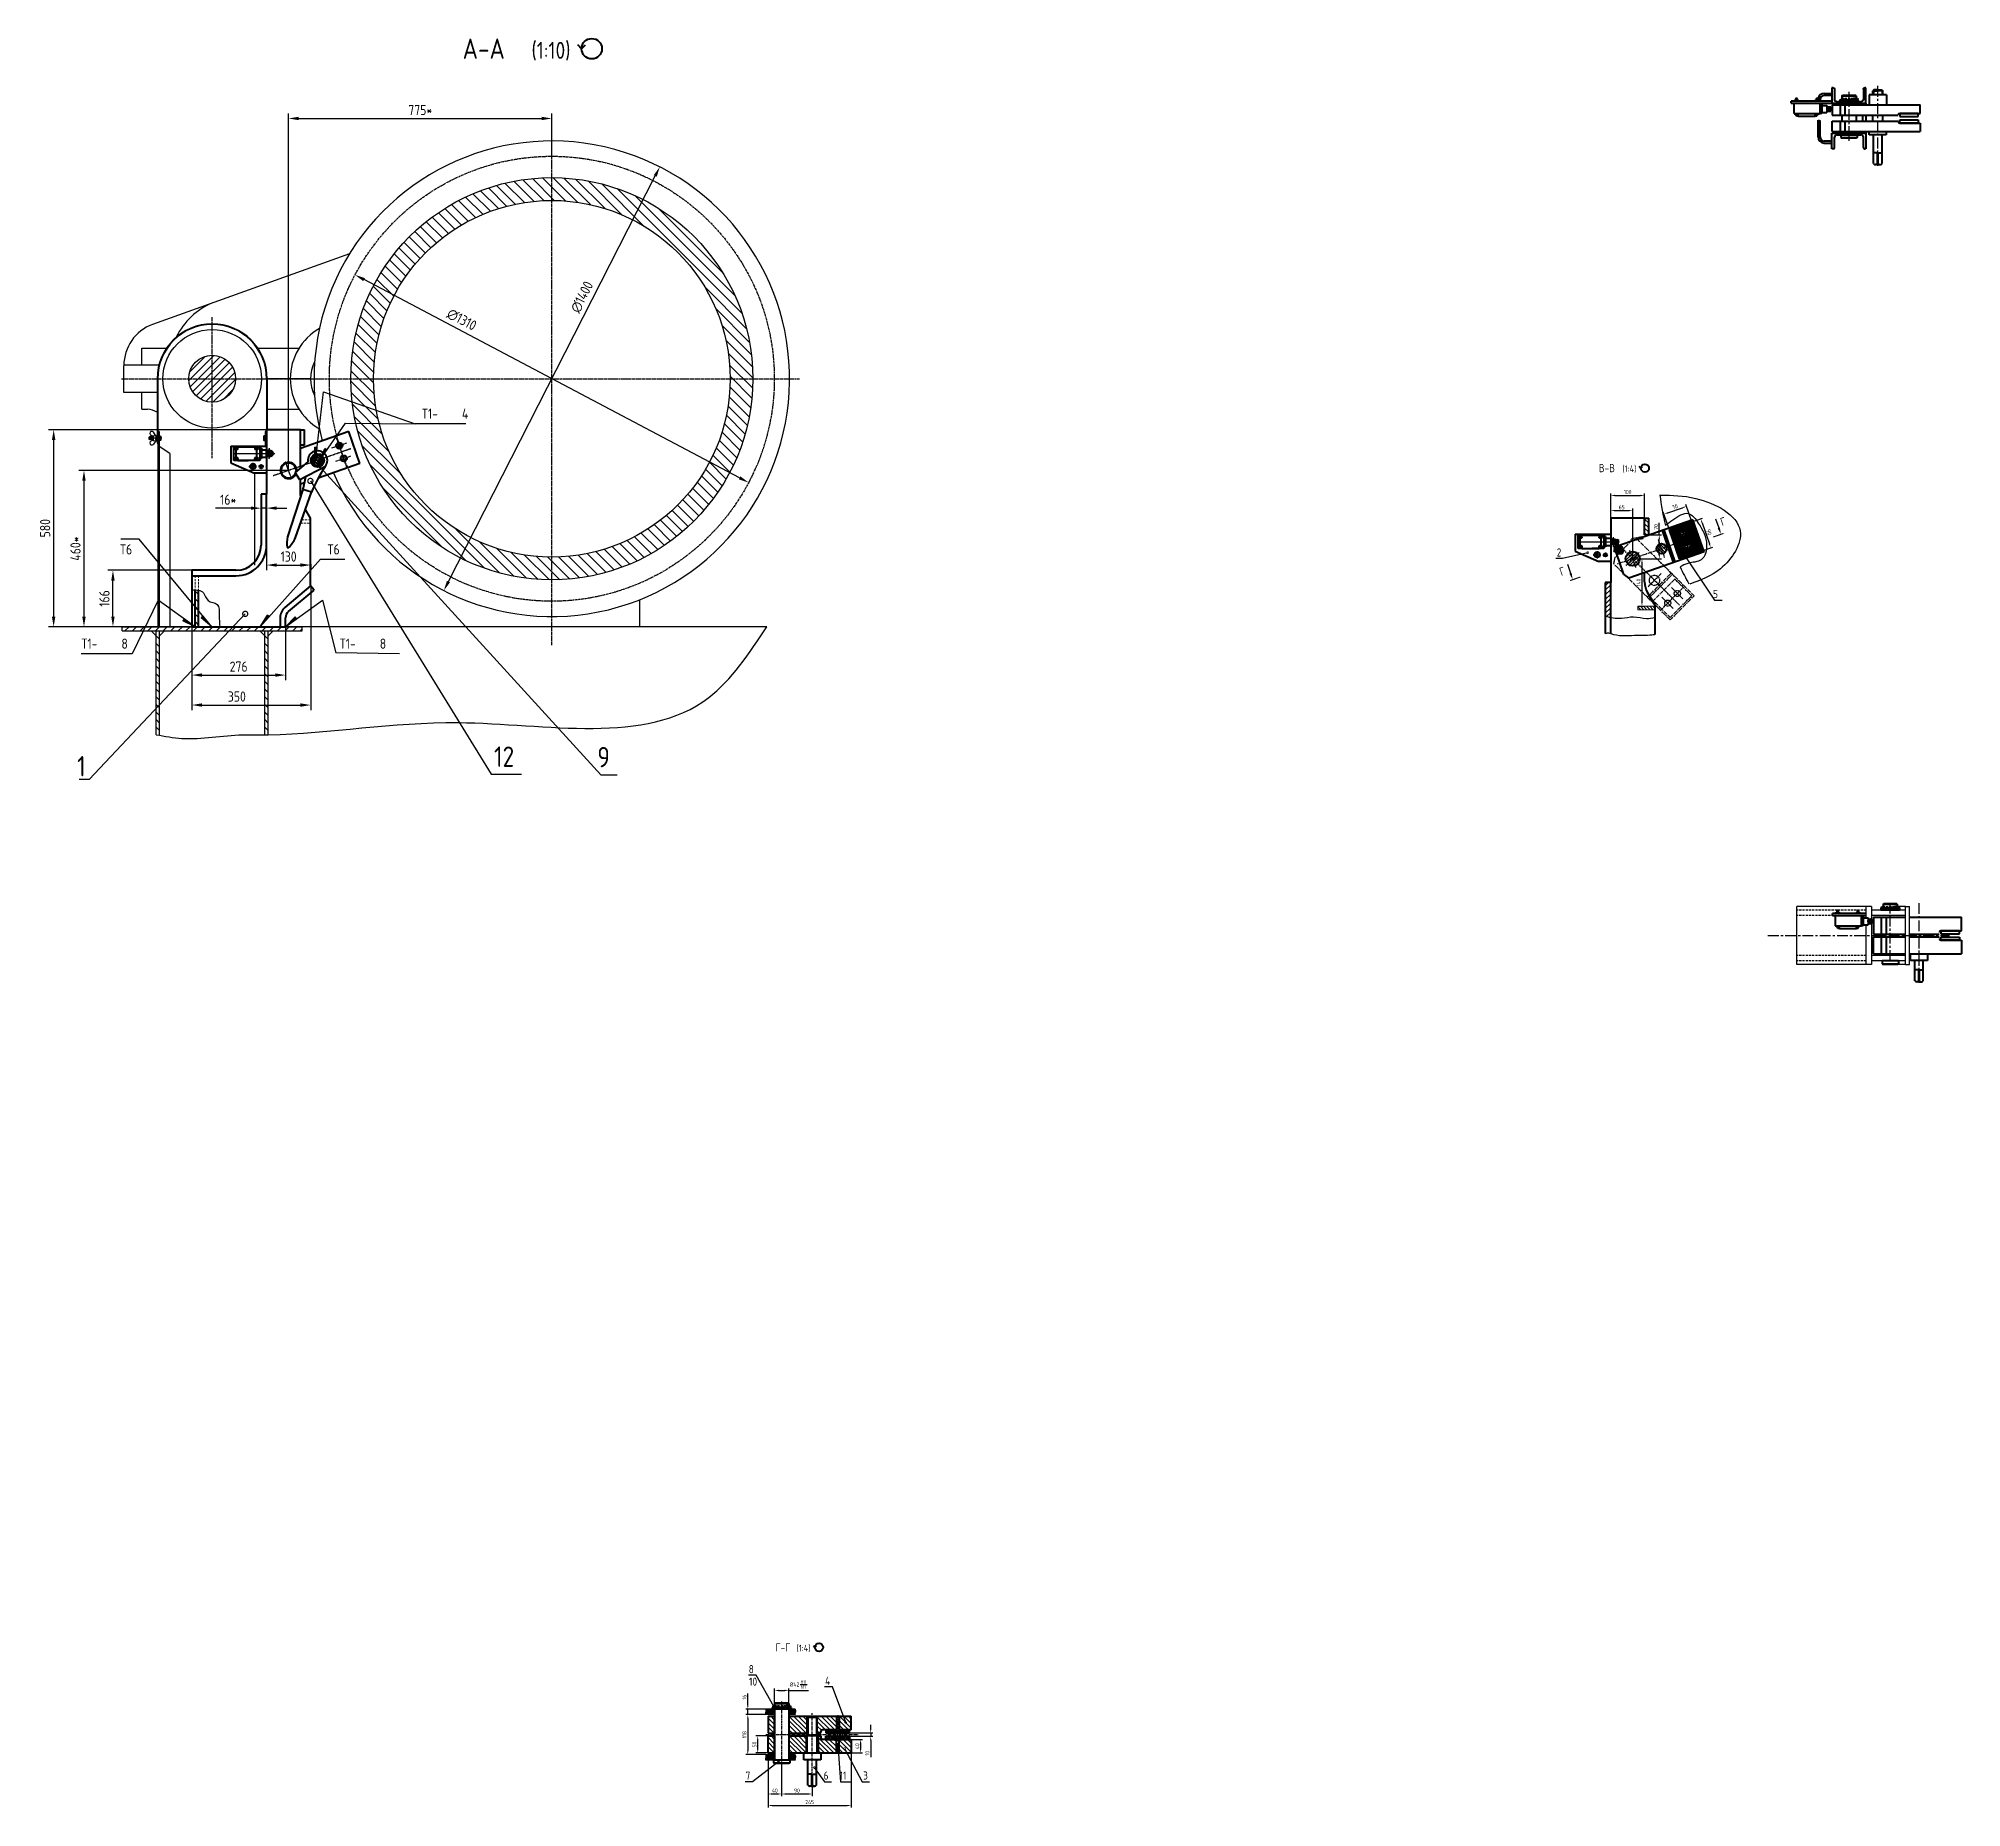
# Model space of a CAD drawing. Header units: millimetres. Extents: x 467 to 39028, y -12467 to 24298.
# Drawn here: x 467 to 6128, y -12440 to -7232 of the extents above; entities that cross this region are included whole.
import ezdxf
from ezdxf.enums import TextEntityAlignment as Align

# ---------------------------------------------------------------- set-up
doc = ezdxf.new("R2010")
doc.units = ezdxf.units.MM
for name, pattern in [('CENTER', [50.8, 31.75, -6.35, 6.35, -6.35]), ('CENTER2', [1.125, 0.75, -0.125, 0.125, -0.125]), ('HIDDEN', [9.525, 6.35, -3.175]), ('PHANTOM', [2.5, 1.25, -0.25, 0.25, -0.25, 0.25, -0.25])]:
    doc.linetypes.add(name, pattern=pattern)
for name, color, linetype in [('atr_sbr', 7, 'Continuous'), ('Bord', 1, 'Continuous'), ('Cen', 5, 'CENTER'), ('CEN2', 5, 'CENTER2'), ('Cent', 5, 'CENTER'), ('Dim', 7, 'Continuous'), ('Hatch', 250, 'Continuous'), ('Hide', 250, 'HIDDEN'), ('PHAN', 5, 'PHANTOM'), ('Text', 3, 'Continuous'), ('Textb', 6, 'Continuous')]:
    doc.layers.add(name, color=color, linetype=linetype)
doc.layers.add('Con', color=6, linetype='Continuous', lineweight=18)
doc.layers.add('Cont', color=6, linetype='Continuous', lineweight=40)
doc.styles.add('GOST2_304', font='cs_gost2304.shx', dxfattribs={"oblique": 15})
doc.styles.get("Standard").update_dxf_attribs({"font": 'ISOCP.SHX', "oblique": 15, "bigfont": 'bigfont.shx'})
doc.styles.add('Style1', font='romans.shx', dxfattribs={"width": 0.8})
doc.dimstyles.new('Dia_2', dxfattribs={"dimscale": 2, "dimtxt": 3, "dimasz": 3, "dimexe": 1.25, "dimexo": 0, "dimgap": 1.5, "dimtad": 2, "dimtoh": 1, "dimtxsty": 'Style1', "dimcen": 2.5, "dimclrt": 3, "dimadec": 0, "dimazin": 0, "dimtfac": 1, "dimtmove": 1, "dimatfit": 3, "dimfxl": 1, "dimarcsym": 0})
doc.dimstyles.new('LIN10', dxfattribs={"dimscale": 10, "dimtxt": 3, "dimasz": 3, "dimexe": 1.5, "dimexo": 0, "dimgap": 1, "dimtad": 1, "dimdec": 0, "dimzin": 12, "dimdsep": 46, "dimtxsty": 'Style1', "dimcen": 0, "dimclrt": 3, "dimadec": 0, "dimazin": 0, "dimtfac": 1, "dimtdec": 0, "dimtmove": 0, "dimatfit": 3, "dimfxl": 1, "dimtolj": 1, "dimtzin": 12, "dimarcsym": 0})
doc.dimstyles.new('LIN_4', dxfattribs={"dimscale": 4, "dimtxt": 3, "dimasz": 3, "dimexe": 1.5, "dimexo": 0, "dimgap": 1, "dimtad": 1, "dimdec": 0, "dimzin": 13, "dimdsep": 46, "dimtxsty": 'Style1', "dimcen": 0, "dimclrt": 3, "dimadec": 0, "dimazin": 0, "dimtfac": 1, "dimtdec": 0, "dimtmove": 0, "dimatfit": 3, "dimfxl": 1, "dimtolj": 1, "dimtzin": 13, "dimarcsym": 0})
doc.dimstyles.new('Poz_15', dxfattribs={"dimscale": 15, "dimtxt": 6, "dimasz": 3, "dimexe": 1.25, "dimexo": 0, "dimgap": 1.5, "dimtad": 2, "dimtih": 1, "dimtoh": 1, "dimdec": 0, "dimtxsty": 'Style1', "dimblk": 'DOTSMALL', "dimcen": 2.5, "dimclrt": 6, "dimadec": 0, "dimazin": 0, "dimtfac": 1, "dimtdec": 0, "dimtmove": 0, "dimatfit": 3, "dimldrblk": 'DOTSMALL', "dimfxl": 1, "dimarcsym": 0})
doc.dimstyles.new('SVARKA_10', dxfattribs={"dimscale": 10, "dimtxt": 3, "dimasz": 4, "dimexe": 1.5, "dimexo": 0, "dimgap": 1.5, "dimtad": 1, "dimdec": 0, "dimzin": 12, "dimdsep": 46, "dimtxsty": 'Style1', "dimblk1": 'Arrow', "dimblk2": 'Arrow', "dimsah": 1, "dimcen": 0, "dimclrt": 3, "dimadec": 0, "dimazin": 0, "dimtfac": 1, "dimtdec": 0, "dimtofl": 0, "dimtmove": 1, "dimatfit": 3, "dimldrblk": 'Arrow', "dimfxl": 1, "dimtolj": 1, "dimtzin": 12, "dimarcsym": 0})
doc.dimstyles.new('SVARKA_5', dxfattribs={"dimscale": 5, "dimtxt": 3, "dimasz": 4, "dimexe": 1.5, "dimexo": 0, "dimgap": 1.5, "dimtad": 1, "dimdec": 0, "dimzin": 12, "dimdsep": 46, "dimtxsty": 'Style1', "dimblk1": 'Arrow', "dimblk2": 'Arrow', "dimsah": 1, "dimcen": 0, "dimclrt": 3, "dimadec": 0, "dimazin": 0, "dimtfac": 1, "dimtdec": 0, "dimtofl": 0, "dimtmove": 1, "dimatfit": 3, "dimldrblk": 'Arrow', "dimfxl": 1, "dimtolj": 1, "dimtzin": 12, "dimarcsym": 0})
pattern_1 = [(45, (-26864.5604, -10675.649), (-2.24506403, 2.24506403), [])]

msp = doc.modelspace()

# ---------------------------------------------------------------- texts
at = {"layer": 'Bord', "color": 3, "style": 'Style1', "width": 0.7}
for s, p in [('H11', (2710.237, -12075.409)), ('h11', (2710.237, -12090.232))]:
    msp.add_text(s, height=10, dxfattribs=at).set_placement(p)
at = {"layer": 'Dim', "color": 6, "style": 'Style1'}
for s, insert, char_height, attachment_point in [('2', (4949.87, -8756.963), 24, 9), ('5', (5396.28, -8879.158), 24, 7), ('12', (1867.038, -9346.175), 60, 6), ('9', (2148.663, -9347.562), 60, 6), ('1', (605.509, -9374.352), 60, 6), ('10', (2582.286, -12081.182), 24, 9), ('8', (2572.61, -12044.419), 24, 9), ('4', (2797.455, -12078.937), 24, 9), ('7', (2562.208, -12358.178), 24, 9), ('6', (2777.922, -12357.705), 24, 7), ('3', (2894.285, -12357.562), 24, 7)]:
    msp.add_mtext(s, dxfattribs=dict(at, insert=insert, char_height=char_height, attachment_point=attachment_point))
at = {"layer": 'Dim', "color": 3, "insert": (2692.687, -12077.607), "char_height": 12, "attachment_point": 5, "style": 'Style1'}
msp.add_mtext('%%c42', dxfattribs=at)
at = {"layer": 'Dim', "color": 6, "insert": (2825.11, -12357.705), "char_height": 24, "width": 7.91008, "attachment_point": 7, "style": 'Style1'}
msp.add_mtext('11', dxfattribs=at)
at = {"layer": 'Text', "style": 'Style1', "width": 0.8}
for p in [(706.586, -8750.981), (1317.481, -8750.981)]:
    msp.add_attdef('Т6', p, 'Т1-', height=30, dxfattribs=at)

# ---------------------------------------------------------------- blocks, each defined once
blk = doc.blocks.new('*D259')
at = {"layer": 'Defpoints', "color": 0, "transparency": 16777216}
for p in [(1977.9, -7467.4), (1977.9, -7578.6), (1202.9, -8503.6)]:
    blk.add_point(p, dxfattribs=at)
at = {"layer": 'Dim', "color": 0, "lineweight": -2, "transparency": 16777216}
for p, q in [((1202.9, -8503.6), (1202.9, -7452.4)), ((1232.9, -7467.4), (1947.9, -7467.4)), ((1977.9, -7578.6), (1977.9, -7452.4))]:
    blk.add_line(p, q, dxfattribs=at)
at = {"layer": 'Dim', "color": 0, "transparency": 16777216}
for points in [[(1232.9, -7462.4), (1232.9, -7472.4), (1202.9, -7467.4)], [(1947.9, -7462.4), (1947.9, -7472.4), (1977.9, -7467.4)]]:
    blk.add_solid(points, dxfattribs=at)
at = {"layer": 'Dim', "color": 3, "transparency": 16777216, "insert": (1590.4, -7442.4), "char_height": 30, "attachment_point": 5, "style": 'Style1'}
blk.add_mtext('\\A1;775*', dxfattribs=at)
blk = doc.blocks.new('*D260')
at = {"layer": 'Defpoints', "color": 0, "transparency": 16777216}
for p in [(1202.9, -8503.6), (600.5, -8963.6), (712.9, -8963.6)]:
    blk.add_point(p, dxfattribs=at)
at = {"layer": 'Dim', "color": 0, "lineweight": -2, "transparency": 16777216}
for p, q in [((1202.9, -8503.6), (585.5, -8503.6)), ((600.5, -8533.6), (600.5, -8933.6)), ((712.9, -8963.6), (585.5, -8963.6))]:
    blk.add_line(p, q, dxfattribs=at)
at = {"layer": 'Dim', "color": 0, "transparency": 16777216}
for points in [[(595.5, -8533.6), (605.5, -8533.6), (600.5, -8503.6)], [(595.5, -8933.6), (605.5, -8933.6), (600.5, -8963.6)]]:
    blk.add_solid(points, dxfattribs=at)
at = {"layer": 'Dim', "color": 3, "transparency": 16777216, "insert": (575.5, -8733.6), "char_height": 30, "attachment_point": 5, "rotation": 90, "style": 'Style1'}
blk.add_mtext('\\A1;460*', dxfattribs=at)
blk = doc.blocks.new('*D271')
at = {"layer": 'Defpoints', "color": 0, "transparency": 16777216}
for p in [(685.8, -8797.6), (917.9, -8797.6), (917.9, -8963.6)]:
    blk.add_point(p, dxfattribs=at)
at = {"layer": 'Dim', "color": 0, "lineweight": -2, "transparency": 16777216}
for p, q in [((917.9, -8797.6), (670.8, -8797.6)), ((685.8, -8933.6), (685.8, -8827.6)), ((917.9, -8963.6), (670.8, -8963.6))]:
    blk.add_line(p, q, dxfattribs=at)
at = {"layer": 'Dim', "color": 0, "transparency": 16777216}
for points in [[(680.8, -8827.6), (690.8, -8827.6), (685.8, -8797.6)], [(680.8, -8933.6), (690.8, -8933.6), (685.8, -8963.6)]]:
    blk.add_solid(points, dxfattribs=at)
at = {"layer": 'Dim', "color": 3, "transparency": 16777216, "insert": (660.8, -8880.6), "char_height": 30, "attachment_point": 5, "rotation": 90, "style": 'Style1'}
blk.add_mtext('\\A1;166', dxfattribs=at)
blk = doc.blocks.new('*D272')
at = {"layer": 'Defpoints', "color": 0, "transparency": 16777216}
for p in [(917.9, -8963.6), (1193.9, -8963.6), (1193.9, -9106)]:
    blk.add_point(p, dxfattribs=at)
at = {"layer": 'Dim', "color": 0, "lineweight": -2, "transparency": 16777216}
for p, q in [((917.9, -8963.6), (917.9, -9121)), ((1193.9, -8963.6), (1193.9, -9121)), ((947.9, -9106), (1163.9, -9106))]:
    blk.add_line(p, q, dxfattribs=at)
at = {"layer": 'Dim', "color": 0, "transparency": 16777216}
for points in [[(947.9, -9101), (947.9, -9111), (917.9, -9106)], [(1163.9, -9101), (1163.9, -9111), (1193.9, -9106)]]:
    blk.add_solid(points, dxfattribs=at)
at = {"layer": 'Dim', "color": 3, "transparency": 16777216, "insert": (1055.9, -9081), "char_height": 30, "attachment_point": 5, "style": 'Style1'}
blk.add_mtext('\\A1;276', dxfattribs=at)
blk = doc.blocks.new('*D273')
at = {"layer": 'Defpoints', "color": 0, "transparency": 16777216}
for p in [(1146.8, -8383.6), (511.2, -8963.6), (712.9, -8963.6)]:
    blk.add_point(p, dxfattribs=at)
at = {"layer": 'Dim', "color": 0, "lineweight": -2, "transparency": 16777216}
for p, q in [((1146.8, -8383.6), (496.2, -8383.6)), ((511.2, -8413.6), (511.2, -8933.6)), ((712.9, -8963.6), (496.2, -8963.6))]:
    blk.add_line(p, q, dxfattribs=at)
at = {"layer": 'Dim', "color": 0, "transparency": 16777216}
for points in [[(506.2, -8413.6), (516.2, -8413.6), (511.2, -8383.6)], [(506.2, -8933.6), (516.2, -8933.6), (511.2, -8963.6)]]:
    blk.add_solid(points, dxfattribs=at)
at = {"layer": 'Dim', "color": 3, "transparency": 16777216, "insert": (486.2, -8673.6), "char_height": 30, "attachment_point": 5, "rotation": 90, "style": 'Style1'}
blk.add_mtext('\\A1;580', dxfattribs=at)
blk = doc.blocks.new('*D261')
at = {"layer": 'Defpoints', "color": 0, "transparency": 16777216}
for p in [(1137.9, -8709.7), (1267.9, -8779.1), (1267.9, -8782.1)]:
    blk.add_point(p, dxfattribs=at)
at = {"layer": 'Dim', "color": 0, "lineweight": -2, "transparency": 16777216}
for p, q in [((1137.9, -8709.7), (1137.9, -8797.1)), ((1167.9, -8782.1), (1237.9, -8782.1)), ((1267.9, -8779.1), (1267.9, -8797.1))]:
    blk.add_line(p, q, dxfattribs=at)
at = {"layer": 'Dim', "color": 0, "transparency": 16777216}
for points in [[(1167.9, -8777.1), (1167.9, -8787.1), (1137.9, -8782.1)], [(1237.9, -8777.1), (1237.9, -8787.1), (1267.9, -8782.1)]]:
    blk.add_solid(points, dxfattribs=at)
at = {"layer": 'Dim', "color": 3, "transparency": 16777216, "insert": (1202.9, -8757.1), "char_height": 30, "attachment_point": 5, "style": 'Style1'}
blk.add_mtext('\\A1;130', dxfattribs=at)
blk = doc.blocks.new('*D262')
at = {"layer": 'Defpoints', "color": 0, "transparency": 16777216}
for p in [(1121.9, -8614.6), (1121.9, -8709.7), (1137.9, -8709.7)]:
    blk.add_point(p, dxfattribs=at)
at = {"layer": 'Dim', "color": 0, "lineweight": -2, "transparency": 16777216}
for p, q in [((1121.9, -8709.7), (1121.9, -8599.6)), ((1137.9, -8709.7), (1137.9, -8599.6)), ((1091.9, -8614.6), (988.2, -8614.6)), ((1137.9, -8614.6), (1121.9, -8614.6)), ((1167.9, -8614.6), (1197.9, -8614.6))]:
    blk.add_line(p, q, dxfattribs=at)
at = {"layer": 'Dim', "color": 0, "transparency": 16777216}
for points in [[(1091.9, -8609.6), (1091.9, -8619.6), (1121.9, -8614.6)], [(1167.9, -8609.6), (1167.9, -8619.6), (1137.9, -8614.6)]]:
    blk.add_solid(points, dxfattribs=at)
at = {"layer": 'Dim', "color": 3, "transparency": 16777216, "insert": (1025, -8589.6), "char_height": 30, "attachment_point": 5, "style": 'Style1'}
blk.add_mtext('\\A1;16*', dxfattribs=at)
blk = doc.blocks.new('*D263')
at = {"layer": 'Defpoints', "color": 0, "transparency": 16777216}
for p in [(1267.9, -8843.6), (917.9, -8963.6), (1267.9, -9194.2)]:
    blk.add_point(p, dxfattribs=at)
at = {"layer": 'Dim', "color": 0, "lineweight": -2, "transparency": 16777216}
for p, q in [((1267.9, -8843.6), (1267.9, -9209.2)), ((917.9, -8963.6), (917.9, -9209.2)), ((947.9, -9194.2), (1237.9, -9194.2))]:
    blk.add_line(p, q, dxfattribs=at)
at = {"layer": 'Dim', "color": 0, "transparency": 16777216}
for points in [[(947.9, -9189.2), (947.9, -9199.2), (917.9, -9194.2)], [(1237.9, -9189.2), (1237.9, -9199.2), (1267.9, -9194.2)]]:
    blk.add_solid(points, dxfattribs=at)
at = {"layer": 'Dim', "color": 3, "transparency": 16777216, "insert": (1050.5, -9169.2), "char_height": 30, "attachment_point": 5, "style": 'Style1'}
blk.add_mtext('\\A1;350', dxfattribs=at)
blk = doc.blocks.new('*D274')
at = {"layer": 'Defpoints', "color": 0, "transparency": 16777216}
for p in [(1398.6, -7927.9), (2557.2, -8539.3)]:
    blk.add_point(p, dxfattribs=at)
at = {"layer": 'Dim', "color": 0, "lineweight": -2, "transparency": 16777216}
blk.add_line((2530.6, -8525.3), (1425.1, -7941.9), dxfattribs=at)
at = {"layer": 'Dim', "color": 0, "transparency": 16777216}
for points in [[(1427.5, -7937.5), (1422.8, -7946.4), (1398.6, -7927.9)], [(2533, -8520.9), (2528.3, -8529.7), (2557.2, -8539.3)]]:
    blk.add_solid(points, dxfattribs=at)
at = {"layer": 'Dim', "color": 3, "transparency": 16777216, "insert": (1712.6, -8059.7), "char_height": 30, "attachment_point": 5, "rotation": 332.1789, "style": 'Style1'}
blk.add_mtext('∅1310', dxfattribs=at)
blk = doc.blocks.new('*D275')
at = {"layer": 'Defpoints', "color": 0, "transparency": 16777216}
for p in [(2295.8, -7610), (1660, -8857.3)]:
    blk.add_point(p, dxfattribs=at)
at = {"layer": 'Dim', "color": 0, "lineweight": -2, "transparency": 16777216}
blk.add_line((1673.6, -8830.6), (2282.2, -7636.7), dxfattribs=at)
at = {"layer": 'Dim', "color": 0, "transparency": 16777216}
for points in [[(2277.7, -7634.4), (2286.6, -7639), (2295.8, -7610)], [(1669.1, -8828.3), (1678.1, -8832.8), (1660, -8857.3)]]:
    blk.add_solid(points, dxfattribs=at)
at = {"layer": 'Dim', "color": 3, "transparency": 16777216, "insert": (2066.8, -7993.1), "char_height": 30, "attachment_point": 5, "rotation": 62.9902, "style": 'Style1'}
blk.add_mtext('∅1400', dxfattribs=at)
blk = doc.blocks.new('1')
at = {"layer": 'Cont'}
for q in [(0.14, 4.02), (2.4, 4.02)]:
    blk.add_line((1.27, 2.88), q, dxfattribs=at)
blk.add_circle((4.27, 2.88), 3, dxfattribs=at)
blk = doc.blocks.new('ZNAK04')
at = {"layer": 'Cont'}
blk.add_blockref('1', (30.27, 0.21), dxfattribs=at)
at = {"layer": 'Textb', "style": 'Style1', "width": 0.8}
for tag, height, p in [('А-А', 6, (13.88, 0.1)), ('SC', 5, (28.73, 0.1))]:
    blk.add_attdef(tag, text='', height=height, dxfattribs=at).set_placement(p, align=Align.RIGHT)
blk.add_attdef('45%%D(1)', (38.24, 0.1), '', height=5, dxfattribs=at)
blk = doc.blocks.new('Arrow')
blk.add_hatch(color=256).paths.add_polyline_path([(0, 0), (-1, 0), (-1, -0.17)])
blk.add_line((-1, 0), (-1, -0.17))
at = {"color": 0, "linetype": 'ByBlock', "lineweight": -2}
for q in [(-1, 0), (-1, -0.17)]:
    blk.add_line((0, 0), q, dxfattribs=at)
blk = doc.blocks.new('svarka02')
at = {"layer": 'Text', "style": 'Style1', "width": 0.8}
for tag, p in [('Т1-', (2, 1.5)), ('6', (13.78, 1.5))]:
    blk.add_attdef(tag, p, '', height=3, dxfattribs=at)
blk = doc.blocks.new('_DotSmall')
at = {"color": 0, "linetype": 'ByBlock', "const_width": 0.5}
blk.add_lwpolyline([(-0.0625, 0, 1), (0.0625, 0, 1)], format="xyb", close=True, dxfattribs=at)
blk = doc.blocks.new('ключ')
for p, q in [((22813.8, 4645.4), (22875.8, 4586.9)), ((22796.3, 4626.1), (22813.3, 4626.1)), ((22796.3, 4609.1), (22796.3, 4626.1)), ((22813.3, 4609.1), (22796.3, 4609.1)), ((22813.3, 4626.1), (22813.3, 4609.1)), ((22817.5, 4592), (22859.8, 4567.2)), ((22875.8, 4586.9), (22859.8, 4567.2)), ((22899.3, 4631.4), (22899.4, 4604.4)), ((23040.7, 4629.5), (22899.3, 4631.4)), ((22899.4, 4604.4), (23045.9, 4606.2)), ((23045.9, 4606.2), (23045.9, 4606.2)), ((23076.3, 4615.7), (23076.1, 4619.1))]:
    blk.add_line(p, q)
for radius in [19.6, 14.9]:
    blk.add_circle((22804.8, 4617.6), radius)
for centre, radius, start, end in [((22805, 4618), 28.8, 72.2726, 295.6169), ((22914.3, 4989.5), 358.4, 253.7128, 267.5946), ((22913.7, 4229.9), 374.7, 92.2201, 98.0847), ((23024.9, 4509.2), 121.3, 64.988, 82.4765), ((23037, 4688.4), 82.7, 276.1825, 298.407)]:
    blk.add_arc(centre, radius, start, end)
blk = doc.blocks.new('*D267')
at = {"layer": 'Defpoints', "color": 0, "transparency": 16777216}
for p in [(2654.5, -12314.9), (2744.5, -12379.9), (2744.5, -12400)]:
    blk.add_point(p, dxfattribs=at)
at = {"layer": 'Dim', "color": 0, "lineweight": -2, "transparency": 16777216}
for p, q in [((2654.5, -12314.9), (2654.5, -12406)), ((2744.5, -12379.9), (2744.5, -12406)), ((2666.5, -12400), (2732.5, -12400))]:
    blk.add_line(p, q, dxfattribs=at)
at = {"layer": 'Dim', "color": 0, "transparency": 16777216}
for points in [[(2666.5, -12398), (2666.5, -12402), (2654.5, -12400)], [(2732.5, -12398), (2732.5, -12402), (2744.5, -12400)]]:
    blk.add_solid(points, dxfattribs=at)
at = {"layer": 'Dim', "color": 3, "transparency": 16777216, "insert": (2699.5, -12390), "char_height": 12, "attachment_point": 5, "style": 'Style1'}
blk.add_mtext('90', dxfattribs=at)
blk = doc.blocks.new('*D281')
at = {"layer": 'Defpoints', "color": 0, "transparency": 16777216}
for p in [(2607.6, -12166.2), (2554.8, -12284.2), (2607.6, -12284.2)]:
    blk.add_point(p, dxfattribs=at)
at = {"layer": 'Dim', "color": 0, "lineweight": -2, "transparency": 16777216}
for p, q in [((2607.6, -12166.2), (2548.8, -12166.2)), ((2554.8, -12178.2), (2554.8, -12272.2)), ((2607.6, -12284.2), (2548.8, -12284.2))]:
    blk.add_line(p, q, dxfattribs=at)
at = {"layer": 'Dim', "color": 0, "transparency": 16777216}
for points in [[(2552.8, -12178.2), (2556.8, -12178.2), (2554.8, -12166.2)], [(2552.8, -12272.2), (2556.8, -12272.2), (2554.8, -12284.2)]]:
    blk.add_solid(points, dxfattribs=at)
at = {"layer": 'Dim', "color": 3, "transparency": 16777216, "insert": (2544.8, -12225.2), "char_height": 12, "attachment_point": 5, "rotation": 90, "style": 'Style1'}
blk.add_mtext('118', dxfattribs=at)
blk = doc.blocks.new('*D268')
at = {"layer": 'Defpoints', "color": 0, "transparency": 16777216}
for p in [(2584, -12229.2), (2614.5, -12229.2), (2614.5, -12279.2)]:
    blk.add_point(p, dxfattribs=at)
at = {"layer": 'Dim', "color": 0, "lineweight": -2, "transparency": 16777216}
for p, q in [((2614.5, -12229.2), (2578, -12229.2)), ((2614.5, -12279.2), (2578, -12279.2)), ((2584, -12267.2), (2584, -12241.2))]:
    blk.add_line(p, q, dxfattribs=at)
at = {"layer": 'Dim', "color": 0, "transparency": 16777216}
for points in [[(2582, -12241.2), (2586, -12241.2), (2584, -12229.2)], [(2582, -12267.2), (2586, -12267.2), (2584, -12279.2)]]:
    blk.add_solid(points, dxfattribs=at)
at = {"layer": 'Dim', "color": 3, "transparency": 16777216, "insert": (2574, -12254.2), "char_height": 12, "attachment_point": 5, "rotation": 90, "style": 'Style1'}
blk.add_mtext('50', dxfattribs=at)
blk = doc.blocks.new('*D282')
at = {"layer": 'Defpoints', "color": 0, "transparency": 16777216}
for p in [(2854.5, -12220.2), (2854.5, -12230.2), (2916.7, -12230.2)]:
    blk.add_point(p, dxfattribs=at)
at = {"layer": 'Dim', "color": 0, "lineweight": -2, "transparency": 16777216}
for p, q in [((2854.5, -12220.2), (2922.7, -12220.2)), ((2916.7, -12208.2), (2916.7, -12196.2)), ((2916.7, -12220.2), (2916.7, -12230.2)), ((2854.5, -12230.2), (2922.7, -12230.2)), ((2916.7, -12242.2), (2916.7, -12291.4))]:
    blk.add_line(p, q, dxfattribs=at)
at = {"layer": 'Dim', "color": 0, "transparency": 16777216}
for points in [[(2914.7, -12208.2), (2918.7, -12208.2), (2916.7, -12220.2)], [(2914.7, -12242.2), (2918.7, -12242.2), (2916.7, -12230.2)]]:
    blk.add_solid(points, dxfattribs=at)
at = {"layer": 'Dim', "color": 3, "transparency": 16777216, "insert": (2906.7, -12280.3), "char_height": 12, "attachment_point": 5, "rotation": 90, "style": 'Style1'}
blk.add_mtext('10', dxfattribs=at)
blk = doc.blocks.new('*D283')
at = {"layer": 'Defpoints', "color": 0, "transparency": 16777216}
for p in [(2614.5, -12279.2), (2654.5, -12314.9), (2654.5, -12400)]:
    blk.add_point(p, dxfattribs=at)
at = {"layer": 'Dim', "color": 0, "lineweight": -2, "transparency": 16777216}
for p, q in [((2614.5, -12279.2), (2614.5, -12406)), ((2654.5, -12314.9), (2654.5, -12406)), ((2626.5, -12400), (2642.5, -12400))]:
    blk.add_line(p, q, dxfattribs=at)
at = {"layer": 'Dim', "color": 0, "transparency": 16777216}
for points in [[(2626.5, -12398), (2626.5, -12402), (2614.5, -12400)], [(2642.5, -12398), (2642.5, -12402), (2654.5, -12400)]]:
    blk.add_solid(points, dxfattribs=at)
at = {"layer": 'Dim', "color": 3, "transparency": 16777216, "insert": (2634.5, -12390), "char_height": 12, "attachment_point": 5, "style": 'Style1'}
blk.add_mtext('40', dxfattribs=at)
blk = doc.blocks.new('*D269')
at = {"layer": 'Defpoints', "color": 0, "transparency": 16777216}
for p in [(2614.5, -12279.2), (2859.5, -12279.2), (2859.5, -12433.9)]:
    blk.add_point(p, dxfattribs=at)
at = {"layer": 'Dim', "color": 0, "lineweight": -2, "transparency": 16777216}
for p, q in [((2614.5, -12279.2), (2614.5, -12439.9)), ((2859.5, -12279.2), (2859.5, -12439.9)), ((2626.5, -12433.9), (2847.5, -12433.9))]:
    blk.add_line(p, q, dxfattribs=at)
at = {"layer": 'Dim', "color": 0, "transparency": 16777216}
for points in [[(2626.5, -12431.9), (2626.5, -12435.9), (2614.5, -12433.9)], [(2847.5, -12431.9), (2847.5, -12435.9), (2859.5, -12433.9)]]:
    blk.add_solid(points, dxfattribs=at)
at = {"layer": 'Dim', "color": 3, "transparency": 16777216, "insert": (2737, -12423.9), "char_height": 12, "attachment_point": 5, "style": 'Style1'}
blk.add_mtext('245', dxfattribs=at)
blk = doc.blocks.new('*D284')
at = {"layer": 'Defpoints', "color": 0, "transparency": 16777216}
for p in [(2859.5, -12239.2), (2859.5, -12279.2), (2886.9, -12279.2)]:
    blk.add_point(p, dxfattribs=at)
at = {"layer": 'Dim', "color": 0, "lineweight": -2, "transparency": 16777216}
for p, q in [((2859.5, -12239.2), (2892.9, -12239.2)), ((2859.5, -12279.2), (2892.9, -12279.2)), ((2886.9, -12251.2), (2886.9, -12267.2))]:
    blk.add_line(p, q, dxfattribs=at)
at = {"layer": 'Dim', "color": 0, "transparency": 16777216}
for points in [[(2884.9, -12251.2), (2888.9, -12251.2), (2886.9, -12239.2)], [(2884.9, -12267.2), (2888.9, -12267.2), (2886.9, -12279.2)]]:
    blk.add_solid(points, dxfattribs=at)
at = {"layer": 'Dim', "color": 3, "transparency": 16777216, "insert": (2876.9, -12259.2), "char_height": 12, "attachment_point": 5, "rotation": 90, "style": 'Style1'}
blk.add_mtext('40', dxfattribs=at)
blk = doc.blocks.new('*D270')
at = {"layer": 'Defpoints', "color": 0, "transparency": 16777216}
for p in [(2554.8, -12150.2), (2607.6, -12150.2), (2607.6, -12166.2)]:
    blk.add_point(p, dxfattribs=at)
at = {"layer": 'Dim', "color": 0, "lineweight": -2, "transparency": 16777216}
for p, q in [((2554.8, -12138.2), (2554.8, -12104)), ((2607.6, -12150.2), (2548.8, -12150.2)), ((2607.6, -12166.2), (2548.8, -12166.2)), ((2554.8, -12166.2), (2554.8, -12150.2)), ((2554.8, -12178.2), (2554.8, -12190.2))]:
    blk.add_line(p, q, dxfattribs=at)
at = {"layer": 'Dim', "color": 0, "transparency": 16777216}
for points in [[(2552.8, -12138.2), (2556.8, -12138.2), (2554.8, -12150.2)], [(2552.8, -12178.2), (2556.8, -12178.2), (2554.8, -12166.2)]]:
    blk.add_solid(points, dxfattribs=at)
at = {"layer": 'Dim', "color": 3, "transparency": 16777216, "insert": (2544.8, -12115.1), "char_height": 12, "attachment_point": 5, "rotation": 90, "style": 'Style1'}
blk.add_mtext('16', dxfattribs=at)
blk = doc.blocks.new('еншае')
at = {"layer": 'CEN2', "linetype": 'Continuous'}
for p, q in [((34815.2, 79), (34938.5, 79)), ((34921.6, 94.8), (34921.6, 65.4))]:
    blk.add_line(p, q, dxfattribs=at)
at = {"layer": 'Cont'}
for p, q in [((34817.7, 99.2), (34817.7, 58.7)), ((34829.2, 99.2), (34817.7, 99.2)), ((34817.7, 58.7), (34893.7, 58.7)), ((34827.9, 94.7), (34820.4, 94.5)), ((34820.4, 93.3), (34827.9, 93.5)), ((34827.9, 64.6), (34820.4, 64.6)), ((34820.4, 63.4), (34827.9, 63.4)), ((34824.2, 89.2), (34824.2, 68.8)), ((34829, 98.8), (34879.4, 98.8)), ((34829, 94), (34829, 98.8)), ((34829, 64), (34829, 59.2)), ((34829, 59.2), (34879.4, 59.2)), ((34829.2, 99.2), (34859.2, 99.2)), ((34893.7, 99.2), (34859.2, 99.2)), ((34879.4, 98.8), (34879.4, 94)), ((34879.4, 59.2), (34879.4, 64)), ((34887.9, 94.6), (34880.4, 94.6)), ((34880.4, 93.4), (34887.9, 93.4)), ((34887.9, 64.7), (34880.4, 64.5)), ((34880.4, 63.3), (34888, 63.5)), ((34884.2, 68.8), (34884.2, 89.2)), ((34893.7, 79), (34893.7, 99.2)), ((34898.7, 94.2), (34893.7, 94.2)), ((34893.7, 58.7), (34893.7, 79)), ((34898.7, 63.7), (34893.7, 63.7)), ((34898.7, 63.7), (34898.7, 94.2)), ((34898.7, 89.5), (34913.7, 89.5)), ((34898.7, 68.5), (34913.7, 68.5)), ((34913.7, 68.5), (34913.7, 89.5)), ((34913.7, 85.2), (34915.7, 85.2)), ((34913.7, 72.7), (34915.7, 72.7)), ((34924.8, 84.8), (34915.2, 84.8)), ((34915.2, 73.2), (34924.8, 73.2)), ((34924.8, 73.2), (34924.8, 84.8))]:
    blk.add_line(p, q, dxfattribs=at)
for centre, radius in [((34824.2, 94), 4.25), ((34824.2, 64), 4.25), ((34884.2, 94), 4.25), ((34884.2, 64), 4.25), ((34921.5, 78.9), 1.96)]:
    blk.add_circle(centre, radius, dxfattribs=at)
for centre, radius, start, end in [((34824.2, 94), 3.81, 171.9988, 190.1177), ((34824.2, 64), 3.81, 170.8375, 188.9564), ((34824.2, 94), 4.79, 270, 0), ((34824.2, 64), 4.79, 0, 90), ((34824.2, 94), 3.81, 351.9988, 10.1177), ((34824.2, 64), 3.81, 350.8375, 8.9564), ((34884.2, 94), 4.79, 180, 270), ((34884.2, 64), 4.79, 90, 180), ((34884.2, 94), 3.81, 171.4607, 189.5796), ((34884.2, 64), 3.81, 173.0689, 191.1878), ((34884.2, 94), 3.81, 351.4607, 9.5796), ((34884.2, 64), 3.81, 353.0689, 11.1878), ((34921.6, 79), 8.6, 222.5121, 137.4879)]:
    blk.add_arc(centre, radius, start, end, dxfattribs=at)
at = {"layer": 'PHAN'}
for p, q in [((34928.8, 84.8), (34919.2, 84.8)), ((34919.2, 73.2), (34928.8, 73.2)), ((34928.8, 73.2), (34928.8, 84.8))]:
    blk.add_line(p, q, dxfattribs=at)
blk.add_circle((34925.5, 78.9), 1.96, dxfattribs=at)
blk.add_arc((34925.6, 79), 8.6, 222.5121, 137.4879, dxfattribs=at)
blk = doc.blocks.new('*D276')
at = {"layer": 'Defpoints', "color": 0, "transparency": 16777216}
for p in [(5095.2, -8643.6), (5160.2, -8621.8), (5160.2, -8763.6)]:
    blk.add_point(p, dxfattribs=at)
at = {"layer": 'Dim', "color": 0, "lineweight": -2, "transparency": 16777216}
for p, q in [((5095.2, -8643.6), (5095.2, -8615.8)), ((5107.2, -8621.8), (5148.2, -8621.8)), ((5160.2, -8763.6), (5160.2, -8615.8))]:
    blk.add_line(p, q, dxfattribs=at)
at = {"layer": 'Dim', "color": 0, "transparency": 16777216}
for points in [[(5107.2, -8619.8), (5107.2, -8623.8), (5095.2, -8621.8)], [(5148.2, -8619.8), (5148.2, -8623.8), (5160.2, -8621.8)]]:
    blk.add_solid(points, dxfattribs=at)
at = {"layer": 'Dim', "color": 3, "transparency": 16777216, "insert": (5127.7, -8611.8), "char_height": 12, "attachment_point": 5, "style": 'Style1'}
blk.add_mtext('65', dxfattribs=at)
blk = doc.blocks.new('*D266')
at = {"layer": 'Defpoints', "color": 0, "transparency": 16777216}
for p in [(5207.2, -8693.6), (5238.3, -8693.6), (5160.2, -8763.6)]:
    blk.add_point(p, dxfattribs=at)
at = {"layer": 'Dim', "color": 0, "lineweight": -2, "transparency": 16777216}
for p, q in [((5238.3, -8693.6), (5238.3, -8658)), ((5207.2, -8693.6), (5244.3, -8693.6)), ((5238.3, -8751.6), (5238.3, -8705.6)), ((5160.2, -8763.6), (5244.3, -8763.6))]:
    blk.add_line(p, q, dxfattribs=at)
at = {"layer": 'Dim', "color": 0, "transparency": 16777216}
for points in [[(5236.3, -8705.6), (5240.3, -8705.6), (5238.3, -8693.6)], [(5236.3, -8751.6), (5240.3, -8751.6), (5238.3, -8763.6)]]:
    blk.add_solid(points, dxfattribs=at)
at = {"layer": 'Dim', "color": 3, "transparency": 16777216, "insert": (5228.3, -8669.8), "char_height": 12, "attachment_point": 5, "rotation": 90, "style": 'Style1'}
blk.add_mtext('70', dxfattribs=at)
blk = doc.blocks.new('*D277')
at = {"layer": 'Defpoints', "color": 0, "transparency": 16777216}
for p in [(5160.2, -8763.6), (5175.2, -8903.6), (5187.3, -8903.6)]:
    blk.add_point(p, dxfattribs=at)
at = {"layer": 'Dim', "color": 0, "lineweight": -2, "transparency": 16777216}
for p, q in [((5160.2, -8763.6), (5193.3, -8763.6)), ((5187.3, -8775.6), (5187.3, -8891.6)), ((5175.2, -8903.6), (5193.3, -8903.6))]:
    blk.add_line(p, q, dxfattribs=at)
at = {"layer": 'Dim', "color": 0, "transparency": 16777216}
for points in [[(5185.3, -8775.6), (5189.3, -8775.6), (5187.3, -8763.6)], [(5185.3, -8891.6), (5189.3, -8891.6), (5187.3, -8903.6)]]:
    blk.add_solid(points, dxfattribs=at)
at = {"layer": 'Dim', "color": 3, "transparency": 16777216, "insert": (5177.3, -8833.6), "char_height": 12, "attachment_point": 5, "rotation": 90, "style": 'Style1'}
blk.add_mtext('140', dxfattribs=at)
blk = doc.blocks.new('*D278')
at = {"layer": 'Defpoints', "color": 0, "transparency": 16777216}
for p in [(5195.2, -8577), (5095.2, -8643.6), (5195.2, -8643.6)]:
    blk.add_point(p, dxfattribs=at)
at = {"layer": 'Dim', "color": 0, "lineweight": -2, "transparency": 16777216}
for p, q in [((5095.2, -8643.6), (5095.2, -8571)), ((5107.2, -8577), (5183.2, -8577)), ((5195.2, -8643.6), (5195.2, -8571))]:
    blk.add_line(p, q, dxfattribs=at)
at = {"layer": 'Dim', "color": 0, "transparency": 16777216}
for points in [[(5107.2, -8575), (5107.2, -8579), (5095.2, -8577)], [(5183.2, -8575), (5183.2, -8579), (5195.2, -8577)]]:
    blk.add_solid(points, dxfattribs=at)
at = {"layer": 'Dim', "color": 3, "transparency": 16777216, "insert": (5145.2, -8567), "char_height": 12, "attachment_point": 5, "style": 'Style1'}
blk.add_mtext('100', dxfattribs=at)
blk = doc.blocks.new('razrez07')
at = {"layer": 'Text', "const_width": 0.8}
blk.add_lwpolyline([(-2, 0), (6, 0)], dxfattribs=at)
at = {"layer": 'Text'}
blk.add_lwpolyline([(0, 0, 0, 1.76, 0), (0, 5, 1.76, 1.76, 0)], format="xyseb", dxfattribs=at)
blk.add_lwpolyline([(0, 12), (0, 5)], dxfattribs=at)
at = {"layer": 'Textb', "style": 'GOST2_304', "oblique": 15}
blk.add_attdef('А', (-7.1, 5.4), '', height=6, dxfattribs=at)
blk = doc.blocks.new('*D279')
at = {"layer": 'Defpoints', "color": 0, "transparency": 16777216}
for p in [(5318.2, -8609.3), (5334.2, -8655.3), (5268.1, -8678.3)]:
    blk.add_point(p, dxfattribs=at)
at = {"layer": 'Dim', "color": 0, "lineweight": -2, "transparency": 16777216}
for p, q in [((5334.2, -8655.3), (5316.2, -8603.7)), ((5268.1, -8678.3), (5250.1, -8626.7)), ((5263.5, -8628.4), (5306.9, -8613.3))]:
    blk.add_line(p, q, dxfattribs=at)
at = {"layer": 'Dim', "color": 0, "transparency": 16777216}
for points in [[(5262.8, -8626.5), (5264.1, -8630.3), (5252.1, -8632.3)], [(5306.2, -8611.4), (5307.5, -8615.2), (5318.2, -8609.3)]]:
    blk.add_solid(points, dxfattribs=at)
at = {"layer": 'Dim', "color": 3, "transparency": 16777216, "insert": (5284.4, -8610.5), "char_height": 12, "attachment_point": 5, "rotation": 19.2077, "style": 'Style1'}
blk.add_mtext('70', dxfattribs=at)
blk = doc.blocks.new('*D280')
at = {"layer": 'Defpoints', "color": 0, "transparency": 16777216}
for p in [(5326, -8658.1), (5355.6, -8743.1), (5389.8, -8731.2)]:
    blk.add_point(p, dxfattribs=at)
at = {"layer": 'Dim', "color": 0, "lineweight": -2, "transparency": 16777216}
for p, q in [((5326, -8658.1), (5365.9, -8644.2)), ((5364.2, -8657.6), (5385.9, -8719.9)), ((5355.6, -8743.1), (5395.5, -8729.2))]:
    blk.add_line(p, q, dxfattribs=at)
at = {"layer": 'Dim', "color": 0, "transparency": 16777216}
for points in [[(5366.1, -8656.9), (5362.3, -8658.2), (5360.2, -8646.2)], [(5387.8, -8719.2), (5384, -8720.5), (5389.8, -8731.2)]]:
    blk.add_solid(points, dxfattribs=at)
at = {"layer": 'Dim', "color": 3, "transparency": 16777216, "insert": (5384.5, -8685.4), "char_height": 12, "attachment_point": 5, "rotation": 289.2077, "style": 'Style1'}
blk.add_mtext('90', dxfattribs=at)
blk = doc.blocks.new('60160800000000100100001478')
at = {"color": 5, "linetype": 'CENTER', "ltscale": 0.372}
blk.add_line((-3.5, 0), (18, 0), dxfattribs=at)
at = {"ltscale": 0.372}
for p, q in [((0.5, 5.5), (0, 5.5)), ((0, 5.5), (0, 0.9)), ((0, 0.9), (0.5, 0.9)), ((0.5, 0.9), (0.5, 5.5)), ((0.5, 5.5), (3, 3)), ((1.5, 0.9), (0.5, 0.9)), ((1.5, -0.9), (1.5, 0.9)), ((3, 3), (3, -3)), ((3, 3), (14.7807, 3)), ((14.7807, 3), (15, 3)), ((15, 3), (16, 2)), ((15, 3), (15, -3)), ((16, 2), (16, -2)), ((0, -5.5), (0, -0.9)), ((0, -0.9), (1.5, -0.9)), ((0.5, -5.5), (0, -5.5)), ((0.5, -0.9), (0.5, -5.5)), ((3, -3), (0.5, -5.5)), ((3, -3), (14.7807, -3)), ((15, -3), (14.7807, -3)), ((16, -2), (15, -3))]:
    blk.add_line(p, q, dxfattribs=at)
at = {"color": 1, "ltscale": 0.372}
for p, q in [((3, 2.4585), (14.7807, 2.4585)), ((14.7807, 2.4585), (15.5415, 2.4585)), ((3, -2.4585), (14.7807, -2.4585)), ((14.7807, -2.4585), (15.5415, -2.4585))]:
    blk.add_line(p, q, dxfattribs=at)
at = {"layer": 'atr_sbr', "ltscale": 0.372, "flags": 9}
for tag in ['ГАЙКА', 'КОНТРГАЙКА', 'ШАЙБА ПОД ГАЙКУ', 'ШАЙБА ПОД ГОЛОВКУ', 'БОЛТ ИЛИ ВИНТ']:
    blk.add_attdef(tag, (0, 0), '', height=0.2, dxfattribs=at)
blk = doc.blocks.new('CF43500')
for p, q in [((0, 0), (0, 100)), ((0, 100), (46, 100)), ((4.5, 14.6), (4.5, 85.4)), ((42, 92.4), (11.5, 92.4)), ((46, 100), (46, 96.4)), ((46, 0), (0, 0)), ((42, 7.6), (11.5, 7.6)), ((46, 3.6), (46, 0))]:
    blk.add_line(p, q)
for centre, radius, start, end in [((11.5, 85.4), 7, 90, 180), ((42, 96.4), 4, 270, 0), ((11.5, 14.6), 7, 180, 270), ((42, 3.6), 4, 0, 90)]:
    blk.add_arc(centre, radius, start, end)

# ---------------------------------------------------------------- dimensions: what is measured, and where the dimension line sits
at = {"layer": 'Dim'}
dim = msp.add_linear_dim(base=(1977.88, -7467.372), p1=(1202.88, -8503.628), p2=(1977.88, -7578.628), text='<>*', dimstyle='LIN10', override={"dimtp": 0.1, "dimtm": 0.1, "dimtfac": 0.71, "dimtdec": 3, "dimtzin": 8}, dxfattribs=at)
dim.commit()
dim.dimension.update_dxf_attribs({"geometry": '*D259', "text_midpoint": (1590.38, -7467.372), "dimtype": 160})
for p1, p2, picture, middle in [((1659.98, -8857.281), (2295.781, -7609.976), '*D275', (2093.561, -8006.688)), ((2557.169, -8539.325), (1398.592, -7927.932), '*D274', (1698.6, -8086.249))]:
    dim = msp.add_diameter_dim_2p(p1=p1, p2=p2, dimstyle='Dia_2', override={"dimscale": 10, "dimtp": 0.1, "dimtm": 0.1, "dimtfac": 0.71, "dimtdec": 3, "dimtmove": 0, "dimatfit": 2}, dxfattribs=at)
    dim.commit()
    dim.dimension.update_dxf_attribs({"geometry": picture, "text_midpoint": middle, "dimtype": 163})
for base, p1, p2, angle, dimstyle, override, picture, middle in [((511.188, -8963.628), (1146.774, -8383.628), (712.88, -8963.628), 90, 'LIN10', {"dimtp": 0.1, "dimtm": 0.1, "dimtfac": 0.71, "dimtdec": 3, "dimtzin": 8}, '*D273', (486.188, -8673.628)), ((5389.837, -8731.213), (5326.037, -8658.135), (5355.646, -8743.124), 109.207677, 'LIN_4', {"dimtp": 0.1, "dimtm": 0.1, "dimtfac": 0.71, "dimtdec": 2, "dimtolj": 0, "dimtzin": 8}, '*D280', (5384.476, -8685.428)), ((5187.279, -8903.572), (5160.173, -8763.572), (5175.173, -8903.572), 90, 'LIN_4', {"dimtp": 0.1, "dimtm": 0.1, "dimtfac": 0.71, "dimtdec": 2, "dimtmove": 0, "dimtolj": 0, "dimtzin": 8}, '*D277', (5177.279, -8833.572)), ((685.818, -8797.628), (917.88, -8963.628), (917.88, -8797.628), 90, 'LIN10', {"dimtp": 0.1, "dimtm": 0.1, "dimtfac": 0.71, "dimtdec": 3, "dimtzin": 8}, '*D271', (660.818, -8880.628)), ((2554.772, -12150.221), (2607.556, -12166.221), (2607.556, -12150.221), 90, 'LIN_4', {"dimtp": 0.1, "dimtm": 0.1, "dimtfac": 0.71, "dimtdec": 2, "dimtolj": 0, "dimtzin": 8}, '*D270', (2544.772, -12115.135)), ((2554.772, -12284.221), (2607.556, -12166.221), (2607.556, -12284.221), 90, 'LIN_4', {"dimtp": 0.1, "dimtm": 0.1, "dimtfac": 0.71, "dimtdec": 2, "dimtolj": 0, "dimtzin": 8}, '*D281', (2544.772, -12225.221)), ((2584.037, -12229.221), (2614.529, -12279.221), (2614.529, -12229.221), 90, 'LIN_4', {"dimtp": 0.1, "dimtm": 0.1, "dimtfac": 0.71, "dimtdec": 2, "dimtolj": 0, "dimtzin": 8}, '*D268', (2574.037, -12254.221)), ((2886.853, -12279.221), (2859.529, -12239.221), (2859.529, -12279.221), 90, 'LIN_4', {"dimtp": 0.1, "dimtm": 0.1, "dimtfac": 0.71, "dimtdec": 2, "dimtolj": 0, "dimtzin": 8}, '*D284', (2876.853, -12259.221))]:
    dim = msp.add_linear_dim(base=base, p1=p1, p2=p2, angle=angle, dimstyle=dimstyle, override=override, dxfattribs=at)
    dim.commit()
    dim.dimension.update_dxf_attribs({"geometry": picture, "text_midpoint": middle})
dim = msp.add_linear_dim(base=(600.533, -8963.628), p1=(1202.88, -8503.628), p2=(712.88, -8963.628), angle=90, text='<>*', dimstyle='LIN10', override={"dimtp": 0.1, "dimtm": 0.1, "dimtfac": 0.71, "dimtdec": 3, "dimtzin": 8}, dxfattribs=at)
dim.commit()
dim.dimension.update_dxf_attribs({"geometry": '*D260', "text_midpoint": (575.533, -8733.628)})
dim = msp.add_linear_dim(base=(1121.88, -8614.602), p1=(1137.88, -8709.654), p2=(1121.88, -8709.654), text='<>*', dimstyle='LIN10', override={"dimtp": 0.1, "dimtm": 0.1, "dimtfac": 0.71, "dimtdec": 3, "dimtzin": 8}, dxfattribs=at)
dim.commit()
dim.dimension.update_dxf_attribs({"geometry": '*D262', "text_midpoint": (1025.023, -8589.602)})
for base, p1, p2, dimstyle, override, picture, middle in [((5195.173, -8577.048), (5095.173, -8643.572), (5195.173, -8643.572), 'LIN_4', {"dimtp": 0.1, "dimtm": 0.1, "dimtfac": 0.71, "dimtdec": 2, "dimtolj": 0, "dimtzin": 8}, '*D278', (5145.173, -8567.048)), ((5160.173, -8621.821), (5095.173, -8643.572), (5160.173, -8763.572), 'LIN_4', {"dimtp": 0.1, "dimtm": 0.1, "dimtfac": 0.71, "dimtdec": 2, "dimtolj": 0, "dimtzin": 8}, '*D276', (5127.673, -8611.821)), ((1267.88, -8782.083), (1137.88, -8709.654), (1267.88, -8779.1), 'LIN10', {"dimtp": 0.1, "dimtm": 0.1, "dimtfac": 0.71, "dimtdec": 3, "dimtzin": 8}, '*D261', (1202.88, -8757.083)), ((1193.88, -9105.982), (917.88, -8963.628), (1193.88, -8963.628), 'LIN10', {"dimtp": 0.1, "dimtm": 0.1, "dimtfac": 0.71, "dimtdec": 3, "dimtzin": 8}, '*D272', (1055.88, -9080.982)), ((2654.529, -12400.028), (2614.529, -12279.221), (2654.529, -12314.86), 'LIN_4', {"dimtp": 0.1, "dimtm": 0.1, "dimtfac": 0.71, "dimtdec": 2, "dimtolj": 0, "dimtzin": 8}, '*D283', (2634.529, -12390.028)), ((2859.529, -12433.857), (2614.529, -12279.221), (2859.529, -12279.221), 'LIN_4', {"dimtp": 0.1, "dimtm": 0.1, "dimtfac": 0.71, "dimtdec": 2, "dimtolj": 0, "dimtzin": 8}, '*D269', (2737.029, -12423.857)), ((2744.529, -12400.028), (2654.529, -12314.86), (2744.529, -12379.919), 'LIN_4', {"dimtp": 0.1, "dimtm": 0.1, "dimtfac": 0.71, "dimtdec": 2, "dimtolj": 0, "dimtzin": 8}, '*D267', (2699.529, -12390.028))]:
    dim = msp.add_linear_dim(base=base, p1=p1, p2=p2, dimstyle=dimstyle, override=override, dxfattribs=at)
    dim.commit()
    dim.dimension.update_dxf_attribs({"geometry": picture, "text_midpoint": middle})
for base, p1, p2, angle, picture, middle in [((5318.224, -8609.319), (5268.132, -8678.308), (5334.235, -8655.278), 19.207677, '*D279', (5287.697, -8619.955)), ((5238.306, -8693.572), (5160.173, -8763.572), (5207.173, -8693.572), 90, '*D266', (5238.306, -8669.801)), ((2916.741, -12230.221), (2854.529, -12220.221), (2854.529, -12230.221), 90, '*D282', (2916.741, -12280.307))]:
    dim = msp.add_linear_dim(base=base, p1=p1, p2=p2, angle=angle, dimstyle='LIN_4', override={"dimtp": 0.1, "dimtm": 0.1, "dimtfac": 0.71, "dimtdec": 2, "dimtolj": 0, "dimtzin": 8}, dxfattribs=at)
    dim.commit()
    dim.dimension.update_dxf_attribs({"geometry": picture, "text_midpoint": middle, "dimtype": 160})
dim = msp.add_linear_dim(base=(1267.88, -9194.185), p1=(917.88, -8963.628), p2=(1267.88, -8843.628), dimstyle='LIN10', override={"dimtp": 0.1, "dimtm": 0.1, "dimtfac": 0.71, "dimtdec": 3, "dimtzin": 8}, dxfattribs=at)
dim.commit()
dim.dimension.update_dxf_attribs({"geometry": '*D263', "text_midpoint": (1050.487, -9194.185), "dimtype": 160})

# ---------------------------------------------------------------- hatches: boundary and pattern name
at = {"layer": 'Cont'}
h = msp.add_hatch(dxfattribs=at)
h.set_pattern_fill('ANSI31', color=256, angle=334)
h.set_pattern_definition([(19, (-29939.3767, -8249.3683), (-1.0336789, 3.00202148), [])])
h.paths.add_polyline_path([(5301.184, -8666.793), (5268.132, -8678.308), (5282.937, -8720.803), (5315.988, -8709.288), (5312.369, -8698.9, -0.51618091), (5300.408, -8690.401, -0.3191038), (5306.447, -8681.902)])
h.paths.add_polyline_path([(5334.235, -8655.278), (5303.293, -8666.058, 0.00615426), (5307.73, -8681.559, -0.47029958), (5318.408, -8690.401, -0.29540307), (5313.093, -8698.612, 0.0084233), (5320.354, -8719.451, -0.48905423), (5331.568, -8728.175, -0.27889919), (5326.747, -8736.146, 0.00615426), (5332.902, -8751.048), (5363.845, -8740.268)])
h.paths.add_polyline_path([(5303.293, -8666.058), (5301.184, -8666.793), (5306.447, -8681.902, -0.03691891), (5307.73, -8681.559, -0.00615426)])
h.paths.add_polyline_path([(5319.607, -8719.676), (5315.988, -8709.288), (5282.937, -8720.803), (5297.741, -8763.298), (5330.793, -8751.783), (5325.529, -8736.674, -0.51618091), (5313.568, -8728.175, -0.3191038)])
h.paths.add_polyline_path([(5326.747, -8736.146, -0.03691891), (5325.529, -8736.674), (5330.793, -8751.783), (5332.902, -8751.048, -0.00615426)])
h.paths.add_polyline_path([(5316.636, -8709.063), (5315.988, -8709.288), (5319.607, -8719.676, -0.02165906), (5320.354, -8719.451, -0.00421158)], flags=17)
h.paths.add_polyline_path([(5313.093, -8698.612, -0.02165906), (5312.369, -8698.9), (5315.988, -8709.288), (5316.636, -8709.063, -0.00421158)], flags=17)
at = {"layer": 'Hatch'}
h = msp.add_hatch(dxfattribs=at)
h.set_pattern_fill('ANSI31', color=256, scale=7, angle=90, style=0)
h.set_pattern_definition([(135, (-9145.152, -7830.683), (-15.71545, -15.71545), [])])
h.paths.add_polyline_path([(1977.88, -7708.626), (1977.88, -7641.626, 0.41421356), (1385.878, -8233.628), (1452.878, -8233.628, -0.41421356)])
h.paths.add_polyline_path([(1977.88, -7641.626), (1977.88, -7708.626, -0.41421356), (2502.883, -8233.628), (2569.883, -8233.628, 0.41421356)])
h.paths.add_polyline_path([(2569.883, -8233.628), (2502.883, -8233.628, -0.41421356), (1977.88, -8758.631), (1977.88, -8825.631, 0.41421356)])
h.paths.add_polyline_path([(1977.88, -8758.631, -0.41421356), (1452.878, -8233.628), (1385.878, -8233.628, 0.41421356), (1977.88, -8825.631)])
h = msp.add_hatch(dxfattribs=at)
h.set_pattern_fill('ANSI31', color=256, scale=5, style=0)
h.set_pattern_definition([(45, (-9145.152, -7830.683), (-11.22532, 11.22532), [])])
h.paths.add_polyline_path([(977.88, -8164.616), (977.88, -8233.628), (1046.893, -8233.628, 0.41421356)])
h.paths.add_polyline_path([(977.88, -8164.616, 0.41421356), (908.868, -8233.628), (977.88, -8233.628)])
h.paths.add_polyline_path([(977.88, -8233.628), (908.868, -8233.628, 0.41421356), (977.88, -8302.641)])
h.paths.add_polyline_path([(1046.893, -8233.628), (977.88, -8233.628), (977.88, -8302.641, 0.41421356)])
h = msp.add_hatch(dxfattribs=at)
h.set_pattern_fill('ANSI31', color=256, scale=3, angle=90)
h.set_pattern_definition([(135, (-29949.377, -18048.842), (-6.735192, -6.735192), [])])
h.paths.add_polyline_path([(5207.173, -8643.572), (5195.173, -8643.572), (5195.173, -8693.572), (5207.173, -8693.572)])
h = msp.add_hatch(dxfattribs=at)
h.set_pattern_fill('ANSI31', color=256)
h.set_pattern_definition([(45, (-24395.426, -8249.3683), (-2.24506403, 2.24506403), [])])
edge = h.paths.add_edge_path()
edge.add_spline(control_points=[(5115.874, -8724.365), (5115.377, -8724.172), (5114.552, -8723.852), (5112.572, -8723.278), (5111.042, -8723.477), (5109.867, -8723.63)], knot_values=[0, 0, 0, 0, 1.6022029, 2.65712637, 6.1426929, 6.1426929, 6.1426929, 6.1426929], degree=3, periodic=0)
edge.add_line((5109.867, -8723.63), (5108.706, -8728.127))
edge.add_line((5108.706, -8728.127), (5109.19, -8728.252))
edge.add_line((5109.19, -8728.252), (5110.985, -8731.298))
edge.add_line((5110.985, -8731.298), (5113.89, -8732.048))
edge.add_line((5113.89, -8732.048), (5115.874, -8724.365))
h.paths.add_polyline_path([(5112.389, -8737.857), (5109.485, -8737.107), (5106.439, -8738.902), (5105.955, -8738.777), (5105.173, -8741.802), (5105.173, -8742.205), (5110.885, -8743.68)])
h = msp.add_hatch(dxfattribs=at)
h.set_pattern_fill('ANSI31', color=256, angle=90)
h.set_pattern_definition([(135, (-24395.426, -8249.3683), (-2.24506403, -2.24506403), [])])
edge = h.paths.add_edge_path()
edge.add_spline(control_points=[(5118.431, -8748.844), (5123.741, -8749.963), (5132.111, -8750.398), (5133.77, -8740.903), (5133.267, -8736.86)], knot_values=[5.23997313, 5.23997313, 5.23997313, 5.23997313, 18.89931451, 29.46956767, 29.46956767, 29.46956767, 29.46956767], degree=3, periodic=0)
edge.add_line((5133.267, -8736.86), (5131.787, -8735.39))
edge.add_line((5131.787, -8735.39), (5118.431, -8748.844))
edge = h.paths.add_edge_path()
edge.add_line((5112.389, -8737.857), (5110.885, -8743.68))
edge.add_line((5110.885, -8743.68), (5112.146, -8747.298))
edge.add_spline(control_points=[(5112.146, -8747.298), (5114.27, -8747.856), (5116.394, -8748.414), (5118.431, -8748.844)], knot_values=[0, 0, 0, 0, 5.23997313, 5.23997313, 5.23997313, 5.23997313], degree=3, periodic=0)
edge.add_line((5118.431, -8748.844), (5132.797, -8734.373))
edge.add_spline(control_points=[(5132.797, -8734.373), (5132.221, -8732.141), (5129.754, -8726.886), (5124.794, -8725.089), (5121.784, -8723.999)], knot_values=[31.66359074, 31.66359074, 31.66359074, 31.66359074, 37.68923427, 46.98657212, 46.98657212, 46.98657212, 46.98657212], degree=3, periodic=0)
edge.add_line((5121.784, -8723.999), (5115.394, -8726.225))
edge.add_line((5115.394, -8726.225), (5113.89, -8732.048))
edge.add_line((5113.89, -8732.048), (5122.392, -8734.244))
edge.add_line((5122.392, -8734.244), (5122.604, -8734.299))
edge.add_line((5122.604, -8734.299), (5123.322, -8735.517))
edge.add_line((5123.322, -8735.517), (5122.322, -8739.39))
edge.add_line((5122.322, -8739.39), (5121.103, -8740.108))
edge.add_line((5121.103, -8740.108), (5120.891, -8740.053))
edge.add_line((5120.891, -8740.053), (5112.389, -8737.857))
h = msp.add_hatch(dxfattribs=at)
h.set_pattern_fill('ANSI31', color=256, scale=2)
h.set_pattern_definition([(45, (-29939.377, -8249.3683), (-4.4901281, 4.4901281), [])])
h.paths.add_polyline_path([(5160.173, -8763.572), (5140.342, -8770.481, -0.08400608), (5139.173, -8763.572, -0.11301778), (5141.265, -8754.435)])
h.paths.add_polyline_path([(5151.159, -8782.539, -0.20059372), (5140.342, -8770.481), (5160.173, -8763.572), (5160.173, -8763.884)])
h.paths.add_polyline_path([(5160.173, -8784.572, -0.11138058), (5151.159, -8782.539), (5160.173, -8763.884)])
h.paths.add_polyline_path([(5167.082, -8783.403, -0.08400608), (5160.173, -8784.572), (5160.173, -8763.884), (5160.237, -8763.753)])
h.paths.add_polyline_path([(5167.082, -8783.403), (5160.237, -8763.753), (5160.296, -8763.631), (5179.081, -8772.709, -0.19891237)])
h.paths.add_polyline_path([(5181.173, -8763.572, -0.11301778), (5179.081, -8772.709), (5160.296, -8763.631), (5160.355, -8763.509), (5180.004, -8756.663, -0.08400608)])
h.paths.add_polyline_path([(5180.004, -8756.663), (5160.355, -8763.509), (5169.433, -8744.724, -0.19723209)])
h.paths.add_polyline_path([(5160.355, -8763.509), (5160.173, -8763.572), (5160.173, -8742.572, -0.11465557), (5169.433, -8744.724)])
h.paths.add_polyline_path([(5160.173, -8763.572), (5153.265, -8743.741, -0.08400608), (5160.173, -8742.572)])
h.paths.add_polyline_path([(5160.173, -8763.572), (5141.265, -8754.435, -0.19891237), (5153.265, -8743.741)])
h = msp.add_hatch(dxfattribs=at)
h.set_pattern_fill('ANSI31', color=256, scale=2, angle=90)
h.set_pattern_definition([(135, (-29939.377, -8249.3683), (-4.4901281, -4.4901281), [])])
h.paths.add_polyline_path([(5259.328, -8729.028), (5245.163, -8733.963), (5245.163, -8718.963, -0.3191038)])
h.paths.add_polyline_path([(5245.163, -8733.963), (5240.228, -8719.798, -0.08400608), (5245.163, -8718.963)])
h.paths.add_polyline_path([(5245.163, -8733.963), (5230.998, -8738.897, -0.08400608), (5230.163, -8733.963, -0.3191038), (5240.228, -8719.798)])
h.paths.add_polyline_path([(5245.163, -8748.963, -0.3191038), (5230.998, -8738.897), (5245.163, -8733.963)])
h.paths.add_polyline_path([(5250.098, -8748.128, -0.08400608), (5245.163, -8748.963), (5245.163, -8733.963)])
h.paths.add_polyline_path([(5250.098, -8748.128), (5245.163, -8733.963), (5259.328, -8729.028, -0.08400608), (5260.163, -8733.963, -0.3191038)])
h = msp.add_hatch(dxfattribs=at)
h.set_pattern_fill('ANSI31', color=256, scale=5, angle=90)
h.set_pattern_definition([(135, (-23851.539, -7989.425), (-11.22532, -11.22532), [])])
edge = h.paths.add_edge_path()
edge.add_spline(control_points=[(937.88, -8856.262), (934.769, -8855.624), (931.409, -8855.34), (927.88, -8855.298)], knot_values=[20.46850974, 20.46850974, 20.46850974, 20.46850974, 30.24795328, 30.24795328, 30.24795328, 30.24795328], degree=3, periodic=0)
edge.add_line((927.88, -8855.298), (927.88, -8963.628))
edge.add_line((927.88, -8963.628), (937.88, -8963.628))
edge.add_line((937.88, -8963.628), (937.88, -8856.262))
h = msp.add_hatch(dxfattribs=at)
h.set_pattern_fill('ANSI31', color=256, scale=3)
h.set_pattern_definition([(45, (-29949.377, -18048.842), (-6.735192, 6.735192), [])])
edge = h.paths.add_edge_path()
edge.add_line((5095.173, -8833.572), (5079.173, -8833.572))
edge.add_line((5079.173, -8833.572), (5079.173, -8932.738))
edge.add_spline(control_points=[(5079.173, -8932.738), (5082.03, -8933.365), (5084.887, -8933.991), (5087.744, -8934.59)], knot_values=[0, 0, 0, 0, 8.63925701, 8.63925701, 8.63925701, 8.63925701], degree=3, periodic=0)
edge.add_spline(control_points=[(5087.744, -8934.59), (5090.221, -8935.11), (5092.697, -8935.609), (5095.173, -8936.071)], knot_values=[8.63925701, 8.63925701, 8.63925701, 8.63925701, 16.12702817, 16.12702817, 16.12702817, 16.12702817], degree=3, periodic=0)
edge.add_line((5095.173, -8936.071), (5095.173, -8833.572))
h = msp.add_hatch(dxfattribs=at)
h.set_pattern_fill('ANSI31', color=256, scale=2, angle=90, style=0)
h.set_pattern_definition([(135, (-29949.377, -18043.842), (-4.4901281, -4.4901281), [])])
h.paths.add_polyline_path([(5225.173, -8903.572), (5175.173, -8903.572), (5175.173, -8913.572), (5225.173, -8913.572)])
h = msp.add_hatch(dxfattribs=at)
h.set_pattern_fill('ANSI31', color=256, scale=5)
h.set_pattern_definition([(45, (-2765.058, -8353.302), (-11.22532, 11.22532), [])])
h.paths.add_polyline_path([(1242.88, -8963.628), (977.88, -8963.628), (977.88, -8975.628), (1242.88, -8975.628)])
h.paths.add_polyline_path([(977.88, -8963.628), (712.88, -8963.628), (712.88, -8975.628), (977.88, -8975.628)])
h = msp.add_hatch(dxfattribs=at)
h.set_pattern_fill('ANSI31', color=256, scale=5, angle=90)
h.set_pattern_definition([(135, (-2765.058, -8353.302), (-11.22532, -11.22532), [])])
h.paths.add_polyline_path([(822.885, -8975.628), (812.885, -8975.628), (812.885, -9281.628), (822.885, -9281.628)])
h = msp.add_hatch(dxfattribs=at)
h.set_pattern_fill('ANSI31', color=256, scale=5, angle=90)
h.set_pattern_definition([(135, (-2445.062, -8353.302), (-11.22532, -11.22532), [])])
h.paths.add_polyline_path([(1142.88, -8975.628), (1132.88, -8975.628), (1132.88, -9281.628), (1142.88, -9281.628)])
h = msp.add_hatch(dxfattribs=at)
h.set_pattern_fill('ANSI31', color=256)
h.set_pattern_definition(pattern_1)
edge = h.paths.add_edge_path()
edge.add_line((2607.556, -12166.221), (2633.529, -12166.221))
edge.add_line((2633.529, -12166.221), (2633.529, -12150.221))
edge.add_line((2633.529, -12150.221), (2627.029, -12150.221))
edge.add_line((2627.029, -12150.221), (2607.556, -12150.221))
edge.add_spline(control_points=[(2607.556, -12150.221), (2608.179, -12152.913), (2609.232, -12157.467), (2605.845, -12162.735), (2607.127, -12165.346), (2607.556, -12166.221)], knot_values=[0, 0, 0, 0, 8.02650051, 13.5801425, 16.38098384, 16.38098384, 16.38098384, 16.38098384], degree=3, periodic=0)
edge = h.paths.add_edge_path()
edge.add_line((2675.529, -12166.221), (2694.446, -12166.221))
edge.add_spline(control_points=[(2694.446, -12166.221), (2694.017, -12165.346), (2692.735, -12162.735), (2696.122, -12157.467), (2695.069, -12152.913), (2694.446, -12150.221)], knot_values=[0, 0, 0, 0, 2.80084134, 8.35448333, 16.38098384, 16.38098384, 16.38098384, 16.38098384], degree=3, periodic=0)
edge.add_line((2694.446, -12150.221), (2675.529, -12150.221))
edge.add_line((2675.529, -12150.221), (2675.529, -12166.221))
edge = h.paths.add_edge_path()
edge.add_line((2633.529, -12284.221), (2607.556, -12284.221))
edge.add_spline(control_points=[(2607.556, -12284.221), (2608.179, -12286.913), (2609.232, -12291.467), (2605.845, -12296.735), (2607.127, -12299.346), (2607.556, -12300.221)], knot_values=[0, 0, 0, 0, 8.02650051, 13.5801425, 16.38098384, 16.38098384, 16.38098384, 16.38098384], degree=3, periodic=0)
edge.add_line((2607.556, -12300.221), (2633.529, -12300.221))
edge.add_line((2633.529, -12300.221), (2633.529, -12284.221))
edge = h.paths.add_edge_path()
edge.add_line((2694.446, -12284.221), (2675.529, -12284.221))
edge.add_line((2675.529, -12284.221), (2675.529, -12300.221))
edge.add_line((2675.529, -12300.221), (2694.446, -12300.221))
edge.add_spline(control_points=[(2694.446, -12300.221), (2694.017, -12299.346), (2692.735, -12296.735), (2696.122, -12291.467), (2695.069, -12286.913), (2694.446, -12284.221)], knot_values=[0, 0, 0, 0, 2.80084134, 8.35448333, 16.38098384, 16.38098384, 16.38098384, 16.38098384], degree=3, periodic=0)
h = msp.add_hatch(dxfattribs=at)
h.set_pattern_fill('ANSI31', color=256, scale=3, angle=90)
h.set_pattern_definition([(135, (-26864.56, -10675.649), (-6.735192, -6.735192), [])])
h.paths.add_polyline_path([(2614.529, -12221.221), (2632.529, -12221.221), (2632.529, -12171.221), (2614.529, -12171.221)])
h.paths.add_polyline_path([(2729.529, -12221.221), (2729.529, -12171.221), (2717.029, -12171.221), (2699.529, -12171.221), (2676.529, -12171.221), (2676.529, -12221.221), (2699.529, -12221.221)])
edge = h.paths.add_edge_path()
edge.add_line((2815.529, -12211.221), (2815.529, -12174.221))
edge.add_line((2815.529, -12174.221), (2812.529, -12171.221))
edge.add_line((2812.529, -12171.221), (2759.529, -12171.221))
edge.add_line((2759.529, -12171.221), (2759.529, -12221.221))
edge.add_line((2759.529, -12221.221), (2769.529, -12221.221))
edge.add_line((2769.529, -12221.221), (2769.529, -12216.221))
edge.add_arc((2774.529, -12216.221), 5, 90, 180, ccw=False)
edge.add_line((2774.529, -12211.221), (2815.529, -12211.221))
h.paths.add_polyline_path([(2859.529, -12211.221), (2859.529, -12171.221), (2826.529, -12171.221), (2823.529, -12174.221), (2823.529, -12211.221)])
h = msp.add_hatch(dxfattribs=at)
h.set_pattern_fill('ANSI31', color=256)
h.set_pattern_definition(pattern_1)
h.paths.add_polyline_path([(2815.529, -12214.517), (2815.529, -12211.221), (2784.529, -12211.221), (2784.529, -12219.221), (2810.825, -12219.221)])
h.paths.add_polyline_path([(2810.825, -12219.221), (2784.529, -12219.221), (2784.529, -12220.221), (2809.825, -12220.221)])
h.paths.add_polyline_path([(2854.529, -12211.221), (2823.529, -12211.221), (2823.529, -12214.517), (2828.233, -12219.221), (2854.529, -12219.221)])
h.paths.add_polyline_path([(2854.529, -12219.221), (2828.233, -12219.221), (2829.233, -12220.221), (2854.529, -12220.221)])
h = msp.add_hatch(dxfattribs=at)
h.set_pattern_fill('ANSI31', color=256, scale=3, angle=90)
h.set_pattern_definition([(135, (-26864.56, -10665.649), (-6.735192, -6.735192), [])])
h.paths.add_polyline_path([(2632.529, -12229.221), (2614.529, -12229.221), (2615.029, -12279.221), (2633.029, -12279.221)])
h.paths.add_polyline_path([(2727.029, -12229.221), (2699.529, -12229.221), (2676.529, -12229.221), (2676.529, -12279.221), (2727.029, -12279.221)])
edge = h.paths.add_edge_path()
edge.add_line((2815.529, -12239.221), (2774.529, -12239.221))
edge.add_arc((2774.26, -12234.49), 4.738, 176.742596, 273.257404, ccw=False)
edge.add_line((2769.529, -12234.221), (2769.529, -12229.221))
edge.add_line((2769.529, -12229.221), (2762.029, -12229.221))
edge.add_line((2762.029, -12229.221), (2762.029, -12279.221))
edge.add_line((2762.029, -12279.221), (2769.529, -12279.221))
edge.add_line((2769.529, -12279.221), (2812.529, -12279.221))
edge.add_line((2812.529, -12279.221), (2815.529, -12276.221))
edge.add_line((2815.529, -12276.221), (2815.529, -12239.221))
h.paths.add_polyline_path([(2859.529, -12239.221), (2823.529, -12239.221), (2823.529, -12276.221), (2826.529, -12279.221), (2859.529, -12279.221)])
h = msp.add_hatch(dxfattribs=at)
h.set_pattern_fill('ANSI31', color=256)
h.set_pattern_definition(pattern_1)
h.paths.add_polyline_path([(2810.825, -12231.221), (2784.529, -12231.221), (2784.529, -12239.221), (2815.529, -12239.221), (2815.529, -12235.925)])
h.paths.add_polyline_path([(2854.529, -12231.221), (2828.233, -12231.221), (2823.529, -12235.925), (2823.529, -12239.221), (2853.077, -12239.221), (2854.529, -12239.221)])
h.paths.add_polyline_path([(2809.825, -12230.221), (2784.529, -12230.221), (2784.529, -12231.221), (2810.825, -12231.221)])
h.paths.add_polyline_path([(2854.529, -12230.221), (2829.233, -12230.221), (2828.233, -12231.221), (2854.529, -12231.221)])

# ---------------------------------------------------------------- linework, layer by layer
at = {"layer": 'Bord', "ltscale": 0.496}
for p, q in [((5640.193, -7412.824), (5640.193, -7408.791)), ((5644.327, -7412.824), (5644.327, -7408.791)), ((5700.193, -7412.824), (5700.193, -7408.791)), ((5704.327, -7412.824), (5704.327, -7408.791)), ((5761.61, -9803.802), (5761.61, -9799.769)), ((5765.744, -9803.802), (5765.744, -9799.769)), ((5821.61, -9803.802), (5821.61, -9799.769)), ((5825.744, -9803.802), (5825.744, -9799.769))]:
    msp.add_line(p, q, dxfattribs=at)
at = {"layer": 'Bord'}
for p, q in [((5869.65, -7382.626), (5869.65, -7397.724)), ((5893.65, -7382.626), (5893.65, -7397.724)), ((1382.317, -7865.788), (802.032, -8073.583)), ((770.402, -8193.495), (770.402, -8143.628)), ((770.402, -8143.628), (843.181, -8143.628)), ((1112.58, -8143.628), (1233.658, -8143.628)), ((717.88, -8273.762), (717.88, -8195.23)), ((820.862, -8193.762), (717.904, -8193.762)), ((815.88, -8233.628), (815.88, -8423.696)), ((817.88, -8233.628), (817.88, -8592.773)), ((1137.88, -8233.628), (1137.88, -8383.628)), ((1267.88, -8233.628), (1139.88, -8233.628)), ((1139.88, -8233.628), (1139.88, -8383.628)), ((815.88, -8273.762), (717.88, -8273.762)), ((770.402, -8323.628), (770.402, -8273.762)), ((770.402, -8323.628), (787.524, -8323.628)), ((815.88, -8343.696), (815.88, -8423.696)), ((817.88, -8343.696), (817.88, -8963.628)), ((1137.88, -8343.696), (1137.88, -8383.628)), ((1139.88, -8323.628), (1233.658, -8323.628)), ((829.832, -8408.696), (790.429, -8408.696)), ((793.48, -8404.696), (791.88, -8406.296)), ((791.88, -8406.296), (791.88, -8411.096)), ((791.88, -8411.096), (793.48, -8412.696)), ((804.28, -8405.373), (792.804, -8405.373)), ((804.28, -8412.02), (792.804, -8412.02)), ((793.48, -8404.696), (793.48, -8412.696)), ((804.28, -8404.696), (793.48, -8404.696)), ((804.28, -8412.696), (793.48, -8412.696)), ((804.28, -8402.196), (798.813, -8400.854)), ((804.28, -8415.196), (798.963, -8416.362)), ((812.28, -8401.196), (804.28, -8402.196)), ((804.28, -8402.196), (804.28, -8415.196)), ((804.28, -8415.196), (812.28, -8416.196)), ((812.28, -8416.196), (805.318, -8425.978)), ((812.28, -8401.196), (805.343, -8391.307)), ((812.28, -8401.196), (812.28, -8416.196)), ((812.28, -8402.196), (814.28, -8402.196)), ((812.28, -8411.299), (814.28, -8405.819)), ((812.28, -8412.299), (814.28, -8406.819)), ((812.28, -8415.196), (814.28, -8415.196)), ((814.28, -8400.696), (814.28, -8403.696)), ((815.88, -8400.696), (814.28, -8400.696)), ((814.28, -8403.696), (814.28, -8412.696)), ((814.28, -8416.696), (814.28, -8412.696)), ((815.88, -8416.696), (814.28, -8416.696)), ((815.88, -8400.696), (815.88, -8416.696)), ((815.88, -8423.696), (817.88, -8423.696)), ((817.88, -8423.696), (815.88, -8423.696)), ((817.88, -8423.696), (815.88, -8423.696)), ((821.88, -8388.696), (817.88, -8388.696)), ((817.88, -8388.696), (821.88, -8388.696)), ((821.88, -8388.696), (821.88, -8433.029)), ((821.88, -8388.696), (821.88, -8433.029)), ((821.88, -8415.246), (821.88, -8402.146)), ((821.88, -8402.146), (826.158, -8402.146)), ((821.88, -8405.421), (826.158, -8405.421)), ((821.88, -8411.971), (826.158, -8411.971)), ((826.158, -8415.246), (821.88, -8415.246)), ((821.88, -8433.029), (821.88, -8963.628)), ((852.88, -8453.696), (821.88, -8433.029)), ((826.158, -8402.146), (826.88, -8403.397)), ((826.158, -8405.421), (826.88, -8404.17)), ((826.158, -8411.971), (826.88, -8413.222)), ((826.88, -8413.995), (826.158, -8415.246)), ((826.88, -8403.397), (826.88, -8413.995)), ((1129.603, -8402.146), (1128.88, -8403.397)), ((1128.88, -8403.397), (1128.88, -8413.995)), ((1129.603, -8405.421), (1128.88, -8404.17)), ((1129.603, -8411.971), (1128.88, -8413.222)), ((1128.88, -8413.995), (1129.603, -8415.246)), ((1133.88, -8402.146), (1129.603, -8402.146)), ((1133.88, -8405.421), (1129.603, -8405.421)), ((1133.88, -8411.971), (1129.603, -8411.971)), ((1129.603, -8415.246), (1133.88, -8415.246)), ((1133.88, -8388.696), (1133.88, -8431.628)), ((1133.88, -8388.696), (1133.88, -8431.628)), ((1133.88, -8388.696), (1137.88, -8388.696)), ((1137.88, -8388.696), (1133.88, -8388.696)), ((1133.88, -8415.246), (1133.88, -8402.146)), ((852.88, -8453.696), (852.88, -8963.628)), ((1102.88, -8511.827), (1102.88, -8782.374)), ((2236.861, -8963.628), (2236.861, -8883.96)), ((2611.01, -8963.628), (712.88, -8963.628)), ((712.88, -8963.628), (1242.88, -8963.628)), ((712.88, -8975.628), (712.88, -8963.628)), ((712.88, -8975.628), (1242.88, -8975.628)), ((797.885, -8975.628), (812.885, -8990.628)), ((812.885, -9281.628), (812.885, -8975.628)), ((822.885, -9281.628), (822.885, -8975.628)), ((837.885, -8975.628), (822.885, -8990.628)), ((1117.88, -8975.628), (1132.88, -8990.628)), ((1132.88, -9281.628), (1132.88, -8975.628)), ((1142.88, -9281.628), (1142.88, -8975.628)), ((1157.88, -8975.628), (1142.88, -8990.628)), ((1242.88, -8975.628), (1242.88, -8963.628)), ((2732.529, -12174.387), (2732.529, -12227.956)), ((2756.529, -12174.387), (2756.529, -12227.956))]:
    msp.add_line(p, q, dxfattribs=at)
at = {"layer": 'Bord', "color": 3}
msp.add_line((2709.301, -12077.198), (2730.016, -12077.198), dxfattribs=at)
at = {"layer": 'Bord'}
for centre, radius in [((1977.88, -8233.628), 592.002), ((1977.88, -8233.628), 525.002), ((977.88, -8233.628), 145), ((977.88, -8233.628), 69.012)]:
    msp.add_circle(centre, radius, dxfattribs=at)
for centre, radius, start, end in [((1977.88, -8233.628), 700.002, 203.303709, 155.163199), ((1977.88, -8233.628), 700.002, 155.163199, 195.111646), ((1062.197, -8205.665), 212.428, 113.077501, 153.532471), ((847.88, -8195.23), 130, 110.651396, 180), ((977.88, -8233.628), 162, 0, 180), ((977.88, -8233.628), 160, 0, 180), ((1377.88, -8233.628), 170, 119.70945, 240.29055), ((1377.88, -8233.628), 110, 153.278532, 206.721468), ((787.524, -8373.628), 50, 55.44931, 90), ((800.286, -8394.855), 6.177, 35.051581, 256.207057), ((800.286, -8422.396), 6.177, 102.36423, 324.559272), ((819.096, -8408.696), 7.785, 335.122089, 24.877911), ((1136.665, -8408.696), 7.785, 155.122089, 204.877911), ((1097.88, -8491.827), 3, 204.711573, 105.81179), ((5935.173, -8493.572), 700.002, 186.710329, 194.19705), ((5055.173, -8751.77), 3, 204.711573, 105.81179), ((5935.173, -8493.572), 700.002, 204.836801, 209.418788)]:
    msp.add_arc(centre, radius, start, end, dxfattribs=at)
for points, knots in [([(5705.997, -7408.255), (5706.621, -7409.344), (5707.72, -7411.261), (5710.394, -7411.487), (5711.372, -7412.306), (5711.66, -7412.546)], [0, 0, 0, 0, 3.51996481, 6.19947319, 7.3154652, 7.3154652, 7.3154652, 7.3154652]), ([(5705.66, -7472.839), (5706.678, -7472.418), (5708.337, -7471.732), (5710.097, -7473.208), (5711.193, -7473.366), (5711.66, -7473.433)], [0, 0, 0, 0, 2.99865564, 4.88929757, 6.29436975, 6.29436975, 6.29436975, 6.29436975]), ([(5243.177, -8575.902), (5276.15, -8576.541), (5361.114, -8578.189), (5520.015, -8659.728), (5429.548, -8801.531), (5359.659, -8826.749), (5328.645, -8837.94)], [0, 0, 0, 0, 102.84487334, 265.00617382, 390.66290236, 490.91188026, 490.91188026, 490.91188026, 490.91188026]), ([(5256.551, -8665.253), (5263.53, -8659.862), (5283.084, -8644.76), (5324.552, -8617.456), (5360.856, -8668.473), (5384.479, -8711.381), (5369.633, -8774.583), (5326.22, -8772.873), (5307.143, -8783.552), (5299.916, -8787.597)], [0, 0, 0, 0, 27.45498922, 76.91467644, 117.07931147, 186.05462375, 232.3218147, 273.15782779, 298.05921502, 298.05921502, 298.05921502, 298.05921502]), ([(5109.867, -8723.63), (5111.042, -8723.477), (5112.572, -8723.278), (5114.552, -8723.852), (5115.377, -8724.172), (5115.874, -8724.365)], [0, 0, 0, 0, 3.48556653, 4.54049001, 6.1426929, 6.1426929, 6.1426929, 6.1426929]), ([(5112.146, -8747.298), (5119.806, -8749.311), (5135.084, -8753.327), (5133.886, -8728.383), (5124.794, -8725.089), (5121.784, -8723.999)], [0, 0, 0, 0, 18.89931451, 37.68923427, 46.98657212, 46.98657212, 46.98657212, 46.98657212]), ([(917.88, -8855.693), (932.065, -8854.564), (954.104, -8855.928), (961.951, -8892.323), (1000.488, -8892.509), (998.195, -8931.01), (999.281, -8953.29), (1000.125, -8963.628)], [11.5617864, 11.5617864, 11.5617864, 11.5617864, 48.36851951, 74.75412116, 103.2394764, 136.48872328, 168.14223196, 168.14223196, 168.14223196, 168.14223196]), ([(5079.173, -8932.738), (5095.007, -8936.21), (5122.855, -8942.315), (5163.272, -8930.639), (5196.018, -8941.701), (5216.842, -8937.923), (5225.173, -8936.411)], [0, 0, 0, 0, 47.88042576, 84.21196323, 121.9084675, 147.04742744, 147.04742744, 147.04742744, 147.04742744]), ([(812.885, -9281.628), (838.238, -9286.142), (922.455, -9301.136), (1029.648, -9278.932), (1114.332, -9282.084), (1326.37, -9278.77), (1739.107, -9199.03), (2363.357, -9337.189), (2558.809, -9042.368), (2611.01, -8963.628)], [0, 0, 0, 0, 76.88733479, 255.40267333, 321.03298449, 331.03400425, 891.35380252, 1632.63467436, 1902.75762928, 1902.75762928, 1902.75762928, 1902.75762928]), ([(5079.173, -8983.572), (5082.258, -8982.5), (5087.658, -8980.623), (5115.483, -8991.941), (5159.222, -8988.154), (5202.449, -8988.589), (5222.207, -8986.803), (5225.173, -8986.535)], [0, 0, 0, 0, 9.39948329, 16.45818341, 87.23281976, 137.78641698, 146.71830224, 146.71830224, 146.71830224, 146.71830224]), ([(2607.556, -12150.221), (2608.179, -12152.913), (2609.232, -12157.467), (2605.845, -12162.735), (2607.127, -12165.346), (2607.556, -12166.221)], [0, 0, 0, 0, 8.02650051, 13.5801425, 16.38098384, 16.38098384, 16.38098384, 16.38098384]), ([(2694.446, -12150.221), (2695.069, -12152.913), (2696.122, -12157.467), (2692.735, -12162.735), (2694.017, -12165.346), (2694.446, -12166.221)], [0, 0, 0, 0, 8.02650051, 13.5801425, 16.38098384, 16.38098384, 16.38098384, 16.38098384]), ([(2607.556, -12284.221), (2608.179, -12286.913), (2609.232, -12291.467), (2605.845, -12296.735), (2607.127, -12299.346), (2607.556, -12300.221)], [0, 0, 0, 0, 8.02650051, 13.5801425, 16.38098384, 16.38098384, 16.38098384, 16.38098384]), ([(2694.446, -12284.221), (2695.069, -12286.913), (2696.122, -12291.467), (2692.735, -12296.735), (2694.017, -12299.346), (2694.446, -12300.221)], [0, 0, 0, 0, 8.02650051, 13.5801425, 16.38098384, 16.38098384, 16.38098384, 16.38098384])]:
    msp.add_open_spline(points, degree=3, knots=knots, dxfattribs=at)
at = {"layer": 'Cen'}
for p, q in [((5825.579, -7410.892), (5773.186, -7410.892)), ((5796.66, -7388.915), (5796.66, -7533.076)), ((5881.65, -7606.422), (5881.65, -7368.2)), ((5946.996, -9790.37), (5889.668, -9790.37)), ((5918.077, -9947.341), (5918.077, -9779.194)), ((6003.067, -10012.4), (6003.067, -9774.178)), ((2683.448, -12142.889), (2626.121, -12142.889)), ((2819.529, -12282.221), (2819.529, -12229.221))]:
    msp.add_line(p, q, dxfattribs=at)
at = {"layer": 'Cen', "ltscale": 0.2}
for p, q in [((1977.88, -9017.627), (1977.88, -7499.654)), ((977.88, -8467.399), (977.88, -8050.865)), ((710.906, -8233.628), (2707.259, -8233.628)), ((1373.667, -8422.95), (1328.711, -8438.612)), ((1374.143, -8493.685), (1343.342, -8405.274)), ((1341.806, -8476.408), (1386.764, -8460.745)), ((5330.96, -8682.893), (5286.004, -8698.555)), ((5331.436, -8753.628), (5300.634, -8665.217)), ((5299.098, -8736.351), (5344.057, -8720.688)), ((5244.187, -8913.142), (5310.148, -8846.702))]:
    msp.add_line(p, q, dxfattribs=at)
at = {"layer": 'Cen', "ltscale": 0.5}
for p, q in [((1086.296, -8491.827), (1108.746, -8491.827)), ((1097.88, -8481.027), (1097.88, -8502.877)), ((5043.588, -8751.77), (5066.038, -8751.77)), ((5055.173, -8740.97), (5055.173, -8762.82))]:
    msp.add_line(p, q, dxfattribs=at)
at = {"layer": 'Cen', "ltscale": 0.3}
for p, q in [((5343.132, -8699.831), (5114.324, -8779.545)), ((5220.726, -8887.097), (5284.134, -8823.227)), ((2654.529, -12314.86), (2654.529, -12127.486)), ((2744.529, -12379.919), (2744.529, -12161.782)), ((2819.529, -12168.221), (2819.529, -12221.221)), ((2608.162, -12225.221), (2879.921, -12225.221))]:
    msp.add_line(p, q, dxfattribs=at)
at = {"layer": 'Cen', "ltscale": 4}
for p, q in [((5279.373, -8910.093), (5245.589, -8876.553)), ((5307.555, -8881.707), (5273.77, -8848.166))]:
    msp.add_line(p, q, dxfattribs=at)
at = {"layer": 'Cen', "ltscale": 0.2}
msp.add_circle((1977.88, -8233.628), 655, dxfattribs=at)
at = {"layer": 'CEN2'}
for p, q in [((5730.337, -7439.724), (5748.02, -7439.724)), ((5739.66, -7431.656), (5739.66, -7448.183)), ((1385.84, -8439.888), (1157.031, -8519.602)), ((1211.859, -8529.4), (1193.902, -8477.857)), ((1296.74, -8499.478), (1278.783, -8447.934)), ((1296.849, -8499.791), (1278.892, -8448.247)), ((5254.033, -8759.421), (5236.076, -8707.878)), ((5169.152, -8789.344), (5151.195, -8737.8)), ((5851.754, -9830.702), (5869.437, -9830.702)), ((5861.077, -9821.772), (5861.077, -9837.715))]:
    msp.add_line(p, q, dxfattribs=at)
at = {"layer": 'CEN2', "linetype": 'Continuous'}
for p, q in [((1039.49, -8453.628), (1162.838, -8453.628)), ((1145.88, -8437.831), (1145.88, -8467.228)), ((1145.88, -8469.426), (1145.88, -8440.028))]:
    msp.add_line(p, q, dxfattribs=at)
at = {"layer": 'CEN2', "ltscale": 4}
for p, q in [((5297.667, -8900.072), (5125.718, -8729.365)), ((5140.946, -8782.94), (5179.401, -8744.204)), ((5205.049, -8846.113), (5243.505, -8807.378))]:
    msp.add_line(p, q, dxfattribs=at)
at = {"layer": 'Cent'}
msp.add_line((5558.305, -9872.702), (6092.367, -9872.702), dxfattribs=at)
at = {"layer": 'Con'}
for p, q in [((1288.03, -8458.551), (1278.758, -8487.082)), ((1288.269, -8490.173), (1278.758, -8487.082)), ((1288.03, -8458.551), (1297.541, -8461.642)), ((1297.541, -8461.642), (1288.269, -8490.173))]:
    msp.add_line(p, q, dxfattribs=at)
at = {"layer": 'Cont', "ltscale": 0.496}
for p, q in [((5637.96, -7413.228), (5638.66, -7412.824)), ((5637.96, -7415.12), (5637.96, -7413.228)), ((5638.66, -7415.524), (5637.96, -7415.12)), ((5638.51, -7415.524), (5646.01, -7415.524)), ((5638.51, -7416.724), (5638.51, -7415.524)), ((5638.66, -7412.824), (5645.86, -7412.824)), ((5638.66, -7415.524), (5645.86, -7415.524)), ((5640.11, -7413.228), (5639.41, -7412.824)), ((5639.41, -7415.524), (5640.11, -7415.12)), ((5640.76, -7408.224), (5639.76, -7409.224)), ((5639.76, -7409.224), (5639.76, -7412.824)), ((5644.76, -7409.224), (5639.76, -7409.224)), ((5640.11, -7415.12), (5640.11, -7413.228)), ((5643.76, -7408.224), (5640.76, -7408.224)), ((5641.823, -7416.724), (5642.26, -7415.524)), ((5642.26, -7416.724), (5642.697, -7415.524)), ((5644.76, -7409.224), (5643.76, -7408.224)), ((5644.41, -7413.228), (5645.11, -7412.824)), ((5644.41, -7415.12), (5644.41, -7413.228)), ((5645.11, -7415.524), (5644.41, -7415.12)), ((5644.76, -7412.824), (5644.76, -7409.224)), ((5645.86, -7412.824), (5646.56, -7413.228)), ((5646.56, -7415.12), (5645.86, -7415.524)), ((5646.01, -7415.524), (5646.01, -7416.724)), ((5646.56, -7413.228), (5646.56, -7415.12)), ((5697.96, -7413.228), (5698.66, -7412.824)), ((5697.96, -7415.12), (5697.96, -7413.228)), ((5698.66, -7415.524), (5697.96, -7415.12)), ((5698.51, -7415.524), (5706.01, -7415.524)), ((5698.51, -7416.724), (5698.51, -7415.524)), ((5698.66, -7412.824), (5705.86, -7412.824)), ((5698.66, -7415.524), (5705.86, -7415.524)), ((5700.11, -7413.228), (5699.41, -7412.824)), ((5699.41, -7415.524), (5700.11, -7415.12)), ((5700.76, -7408.224), (5699.76, -7409.224)), ((5699.76, -7409.224), (5699.76, -7412.824)), ((5704.76, -7409.224), (5699.76, -7409.224)), ((5700.11, -7415.12), (5700.11, -7413.228)), ((5703.76, -7408.224), (5700.76, -7408.224)), ((5701.823, -7416.724), (5702.26, -7415.524)), ((5702.26, -7416.724), (5702.697, -7415.524)), ((5704.76, -7409.224), (5703.76, -7408.224)), ((5704.41, -7413.228), (5705.11, -7412.824)), ((5704.41, -7415.12), (5704.41, -7413.228)), ((5705.11, -7415.524), (5704.41, -7415.12)), ((5704.76, -7412.824), (5704.76, -7409.224)), ((5705.86, -7412.824), (5706.56, -7413.228)), ((5706.56, -7415.12), (5705.86, -7415.524)), ((5706.01, -7415.524), (5706.01, -7416.724)), ((5706.56, -7413.228), (5706.56, -7415.12)), ((5638.01, -7456.524), (5638.01, -7453.224)), ((5638.01, -7453.224), (5646.51, -7453.224)), ((5641.56, -7456.524), (5638.01, -7456.524)), ((5646.01, -7416.724), (5638.51, -7416.724)), ((5642.96, -7454.824), (5641.56, -7454.824)), ((5641.56, -7454.824), (5641.56, -7456.524)), ((5642.96, -7456.524), (5642.96, -7454.824)), ((5646.51, -7456.524), (5642.96, -7456.524)), ((5646.51, -7453.224), (5646.51, -7456.524)), ((5698.01, -7456.524), (5698.01, -7453.224)), ((5698.01, -7453.224), (5706.51, -7453.224)), ((5701.56, -7456.524), (5698.01, -7456.524)), ((5706.01, -7416.724), (5698.51, -7416.724)), ((5702.96, -7454.824), (5701.56, -7454.824)), ((5701.56, -7454.824), (5701.56, -7456.524)), ((5702.96, -7456.524), (5702.96, -7454.824)), ((5706.51, -7456.524), (5702.96, -7456.524)), ((5706.51, -7453.224), (5706.51, -7456.524)), ((5759.377, -9804.206), (5760.077, -9803.802)), ((5759.377, -9806.097), (5759.377, -9804.206)), ((5760.077, -9806.502), (5759.377, -9806.097)), ((5759.427, -9847.502), (5759.427, -9844.202)), ((5759.427, -9844.202), (5767.927, -9844.202)), ((5762.977, -9847.502), (5759.427, -9847.502)), ((5759.927, -9806.502), (5767.427, -9806.502)), ((5759.927, -9807.702), (5759.927, -9806.502)), ((5767.427, -9807.702), (5759.927, -9807.702)), ((5760.077, -9803.802), (5767.277, -9803.802)), ((5760.077, -9806.502), (5767.277, -9806.502)), ((5761.527, -9804.206), (5760.827, -9803.802)), ((5760.827, -9806.502), (5761.527, -9806.097)), ((5762.177, -9799.202), (5761.177, -9800.202)), ((5761.177, -9800.202), (5761.177, -9803.802)), ((5766.177, -9800.202), (5761.177, -9800.202)), ((5761.527, -9806.097), (5761.527, -9804.206)), ((5765.177, -9799.202), (5762.177, -9799.202)), ((5764.377, -9845.802), (5762.977, -9845.802)), ((5762.977, -9845.802), (5762.977, -9847.502)), ((5763.24, -9807.702), (5763.677, -9806.502)), ((5763.677, -9807.702), (5764.114, -9806.502)), ((5764.377, -9847.502), (5764.377, -9845.802)), ((5767.927, -9847.502), (5764.377, -9847.502)), ((5766.177, -9800.202), (5765.177, -9799.202)), ((5765.827, -9804.206), (5766.527, -9803.802)), ((5765.827, -9806.097), (5765.827, -9804.206)), ((5766.527, -9806.502), (5765.827, -9806.097)), ((5766.177, -9803.802), (5766.177, -9800.202)), ((5767.277, -9803.802), (5767.977, -9804.206)), ((5767.977, -9806.097), (5767.277, -9806.502)), ((5767.427, -9806.502), (5767.427, -9807.702)), ((5767.927, -9844.202), (5767.927, -9847.502)), ((5767.977, -9804.206), (5767.977, -9806.097)), ((5819.377, -9804.206), (5820.077, -9803.802)), ((5819.377, -9806.097), (5819.377, -9804.206)), ((5820.077, -9806.502), (5819.377, -9806.097)), ((5819.427, -9847.502), (5819.427, -9844.202)), ((5819.427, -9844.202), (5827.927, -9844.202)), ((5822.977, -9847.502), (5819.427, -9847.502)), ((5819.927, -9806.502), (5827.427, -9806.502)), ((5819.927, -9807.702), (5819.927, -9806.502)), ((5827.427, -9807.702), (5819.927, -9807.702)), ((5820.077, -9803.802), (5827.277, -9803.802)), ((5820.077, -9806.502), (5827.277, -9806.502)), ((5821.527, -9804.206), (5820.827, -9803.802)), ((5820.827, -9806.502), (5821.527, -9806.097)), ((5822.177, -9799.202), (5821.177, -9800.202)), ((5821.177, -9800.202), (5821.177, -9803.802)), ((5826.177, -9800.202), (5821.177, -9800.202)), ((5821.527, -9806.097), (5821.527, -9804.206)), ((5825.177, -9799.202), (5822.177, -9799.202)), ((5824.377, -9845.802), (5822.977, -9845.802)), ((5822.977, -9845.802), (5822.977, -9847.502)), ((5823.24, -9807.702), (5823.677, -9806.502)), ((5823.677, -9807.702), (5824.114, -9806.502)), ((5824.377, -9847.502), (5824.377, -9845.802)), ((5827.927, -9847.502), (5824.377, -9847.502)), ((5826.177, -9800.202), (5825.177, -9799.202)), ((5825.827, -9804.206), (5826.527, -9803.802)), ((5825.827, -9806.097), (5825.827, -9804.206)), ((5826.527, -9806.502), (5825.827, -9806.097)), ((5826.177, -9803.802), (5826.177, -9800.202)), ((5827.277, -9803.802), (5827.977, -9804.206)), ((5827.977, -9806.097), (5827.277, -9806.502)), ((5827.427, -9806.502), (5827.427, -9807.702)), ((5827.927, -9844.202), (5827.927, -9847.502)), ((5827.977, -9804.206), (5827.977, -9806.097))]:
    msp.add_line(p, q, dxfattribs=at)
at = {"layer": 'Cont'}
for p, q in [((5711.66, -7411.724), (5711.66, -7412.546)), ((5723.66, -7393.724), (5746.66, -7393.724)), ((5746.66, -7399.724), (5723.66, -7399.724)), ((5824.16, -7413.142), (5769.16, -7413.142)), ((5769.16, -7413.142), (5769.16, -7418.142)), ((5775.66, -7408.642), (5774.832, -7408.642)), ((5775.66, -7401.142), (5777.66, -7399.142)), ((5775.66, -7401.142), (5817.66, -7401.142)), ((5775.66, -7401.142), (5775.66, -7413.142)), ((5777.66, -7399.142), (5815.66, -7399.142)), ((5809.785, -7413.142), (5809.785, -7408.642)), ((5822.024, -7408.642), (5809.785, -7408.642)), ((5817.66, -7401.142), (5815.66, -7399.142)), ((5817.66, -7401.142), (5817.66, -7408.642)), ((5824.16, -7413.142), (5824.16, -7418.142)), ((5856.256, -7397.724), (5856.256, -7427.724)), ((5907.044, -7397.724), (5856.256, -7397.724)), ((5869.65, -7382.626), (5866.65, -7385.626)), ((5866.65, -7385.626), (5881.65, -7385.626)), ((5866.65, -7397.724), (5866.65, -7385.626)), ((5881.65, -7382.626), (5869.65, -7382.626)), ((5881.65, -7382.626), (5893.65, -7382.626)), ((5896.65, -7385.626), (5881.65, -7385.626)), ((5893.65, -7382.626), (5896.65, -7385.626)), ((5896.65, -7397.724), (5896.65, -7385.626)), ((5907.044, -7397.724), (5907.044, -7427.724)), ((5746.66, -7416.724), (5626.66, -7416.724)), ((5626.66, -7422.724), (5626.66, -7416.724)), ((5626.66, -7422.724), (5746.66, -7422.724)), ((5635.76, -7453.224), (5635.76, -7422.724)), ((5635.76, -7453.224), (5711.76, -7453.224)), ((5642.26, -7460.724), (5642.26, -7454.824)), ((5647.049, -7460.724), (5642.26, -7460.724)), ((5647.049, -7460.724), (5647.049, -7453.224)), ((5647.049, -7460.724), (5697.471, -7460.724)), ((5697.471, -7460.724), (5697.471, -7453.224)), ((5702.26, -7460.724), (5697.471, -7460.724)), ((5702.26, -7460.724), (5702.26, -7454.824)), ((5705.66, -7521.724), (5705.66, -7472.839)), ((5711.76, -7453.224), (5711.76, -7422.724)), ((5716.76, -7453.224), (5711.76, -7453.224)), ((5716.76, -7422.724), (5716.76, -7453.224)), ((5716.76, -7429.224), (5731.76, -7429.224)), ((5716.76, -7450.224), (5731.76, -7450.224)), ((5731.76, -7429.224), (5731.76, -7450.224)), ((5731.76, -7433.474), (5742.911, -7433.474)), ((5742.911, -7437.424), (5731.76, -7437.424)), ((5731.76, -7437.946), (5747.372, -7437.946)), ((5731.76, -7441.501), (5747.372, -7441.501)), ((5742.911, -7442.024), (5731.76, -7442.024)), ((5731.76, -7445.974), (5742.911, -7445.974)), ((5737.97, -7437.424), (5737.97, -7437.946)), ((5737.97, -7442.024), (5737.97, -7441.501)), ((5741.35, -7437.424), (5741.35, -7437.946)), ((5741.35, -7442.024), (5741.35, -7441.501)), ((5742.911, -7433.474), (5742.911, -7437.424)), ((5742.911, -7442.024), (5742.911, -7445.974)), ((5747.372, -7427.724), (6006.698, -7427.724)), ((5747.372, -7427.724), (5747.372, -7457.724)), ((5747.372, -7457.724), (5941.081, -7457.724)), ((5824.16, -7418.224), (5769.16, -7418.224)), ((5770.401, -7427.724), (5770.401, -7457.724)), ((5775.66, -7422.724), (5775.66, -7427.724)), ((5775.66, -7457.724), (5775.66, -7475.724)), ((5784.78, -7427.724), (5784.78, -7457.724)), ((5817.66, -7422.724), (5817.66, -7427.724)), ((5817.66, -7457.724), (5817.66, -7475.724)), ((5836.66, -7422.724), (5836.66, -7427.724)), ((5836.66, -7457.724), (5836.66, -7475.724)), ((5846.66, -7422.724), (5846.66, -7427.724)), ((5846.66, -7457.724), (5846.66, -7475.724)), ((5866.65, -7475.724), (5866.65, -7457.724)), ((5896.65, -7475.724), (5896.65, -7457.724)), ((5946.081, -7452.724), (6006.698, -7452.724)), ((5946.081, -7452.724), (5946.081, -7461.724)), ((6000.246, -7452.724), (5946.081, -7452.724)), ((5946.081, -7461.724), (6000.246, -7461.724)), ((5946.081, -7480.724), (5946.081, -7471.724)), ((5946.081, -7471.724), (6000.246, -7471.724)), ((6000.246, -7461.724), (6000.246, -7452.724)), ((6000.246, -7471.724), (6000.246, -7480.724)), ((6006.698, -7452.724), (6006.698, -7427.724)), ((5711.66, -7521.724), (5711.66, -7473.433)), ((5747.372, -7475.724), (5941.081, -7475.724)), ((5747.372, -7505.724), (5747.372, -7475.724)), ((5747.372, -7505.724), (6006.698, -7505.724)), ((5770.401, -7475.724), (5770.401, -7505.724)), ((5820.66, -7515.224), (5772.66, -7515.224)), ((5772.66, -7515.224), (5772.66, -7523.224)), ((5772.66, -7523.224), (5820.66, -7523.224)), ((5772.66, -7523.224), (5774.66, -7525.224)), ((5818.66, -7525.224), (5774.66, -7525.224)), ((5775.66, -7505.724), (5775.66, -7510.724)), ((5784.78, -7475.724), (5784.78, -7505.724)), ((5817.66, -7505.724), (5817.66, -7510.724)), ((5820.66, -7523.224), (5818.66, -7525.224)), ((5820.66, -7515.224), (5820.66, -7523.224)), ((5836.66, -7505.724), (5836.66, -7510.724)), ((5846.66, -7505.724), (5846.66, -7510.724)), ((5856.65, -7505.724), (5906.65, -7505.724)), ((5856.65, -7515.724), (5856.65, -7505.724)), ((5896.15, -7515.724), (5856.65, -7515.724)), ((5869.15, -7545.931), (5869.15, -7517.724)), ((5894.15, -7546.017), (5894.15, -7517.724)), ((5906.65, -7515.724), (5896.15, -7515.724)), ((5906.65, -7505.724), (5906.65, -7515.724)), ((5946.081, -7480.724), (6006.698, -7480.724)), ((6000.246, -7480.724), (5946.081, -7480.724)), ((6006.698, -7480.724), (6006.698, -7505.724)), ((5746.66, -7533.724), (5723.66, -7533.724)), ((5723.66, -7539.724), (5746.66, -7539.724)), ((5869.15, -7600.394), (5869.15, -7545.931)), ((5880.65, -7568.171), (5869.15, -7568.171)), ((5880.65, -7600.394), (5880.65, -7568.171)), ((5882.65, -7568.171), (5894.15, -7568.171)), ((5882.65, -7600.394), (5882.65, -7568.171)), ((5894.15, -7600.394), (5894.15, -7546.017)), ((5881.65, -7603.171), (5874.9, -7603.171)), ((5881.65, -7603.171), (5888.4, -7603.171)), ((1032.88, -8431.628), (1032.88, -8481.628)), ((1032.88, -8431.628), (1137.88, -8431.628)), ((1041.98, -8473.878), (1041.98, -8433.378)), ((1041.98, -8433.378), (1117.98, -8433.378)), ((1053.27, -8438.628), (1053.27, -8433.839)), ((1053.27, -8433.839), (1103.691, -8433.839)), ((1103.691, -8433.839), (1103.691, -8438.628)), ((1117.98, -8433.378), (1117.98, -8453.628)), ((1147.88, -8383.628), (1135.88, -8383.628)), ((1237.88, -8383.628), (1137.88, -8383.628)), ((1137.88, -8383.628), (1137.88, -8428.628)), ((1137.88, -8428.628), (1137.88, -8573.628)), ((1237.88, -8383.628), (1249.88, -8383.628)), ((1237.88, -8428.628), (1237.88, -8383.628)), ((1380.019, -8388.968), (1237.88, -8438.487)), ((1237.88, -8496.679), (1237.88, -8428.628)), ((1237.88, -8428.628), (1249.88, -8428.628)), ((1249.88, -8428.628), (1249.88, -8383.628)), ((1412.918, -8483.401), (1380.019, -8388.968)), ((1032.88, -8481.628), (1102.88, -8511.827)), ((1053.48, -8473.878), (1041.98, -8473.878)), ((1052.232, -8469.298), (1044.707, -8469.159)), ((1044.716, -8438.035), (1052.242, -8438.022)), ((1052.245, -8439.222), (1044.719, -8439.235)), ((1044.729, -8467.959), (1052.254, -8468.098)), ((1048.48, -8463.839), (1048.48, -8443.418)), ((1053.27, -8468.628), (1053.27, -8473.418)), ((1053.27, -8473.418), (1103.691, -8473.418)), ((1053.48, -8473.878), (1083.48, -8473.878)), ((1117.98, -8473.878), (1083.48, -8473.878)), ((1103.691, -8473.418), (1103.691, -8468.628)), ((1112.219, -8439.368), (1104.698, -8439.088)), ((1112.238, -8469.263), (1104.712, -8469.194)), ((1104.723, -8467.994), (1112.249, -8468.063)), ((1104.742, -8437.889), (1112.263, -8438.169)), ((1108.48, -8443.418), (1108.48, -8463.839)), ((1122.98, -8438.378), (1117.98, -8438.378)), ((1117.98, -8453.628), (1117.98, -8473.878)), ((1122.98, -8468.878), (1117.98, -8468.878)), ((1125.473, -8491.68), (1118.773, -8491.68)), ((1122.123, -8491.68), (1122.123, -8488.53)), ((1122.98, -8438.378), (1122.98, -8468.878)), ((1122.98, -8443.128), (1137.98, -8443.128)), ((1122.98, -8464.128), (1137.98, -8464.128)), ((1137.98, -8443.128), (1137.98, -8464.128)), ((1137.98, -8464.128), (1137.98, -8443.128)), ((1137.98, -8447.378), (1139.973, -8447.378)), ((1137.98, -8447.378), (1139.973, -8447.378)), ((1137.98, -8459.878), (1139.973, -8459.878)), ((1137.98, -8459.878), (1139.973, -8459.878)), ((1139.541, -8447.817), (1147.88, -8447.817)), ((1149.132, -8447.817), (1139.541, -8447.817)), ((1147.88, -8459.44), (1139.541, -8459.44)), ((1139.541, -8459.44), (1149.132, -8459.44)), ((1149.132, -8459.44), (1149.132, -8447.817)), ((1278.078, -8477.809), (1282.553, -8464.965)), ((1281.025, -8480.106), (1278.816, -8479.336)), ((1284.08, -8464.227), (1285.972, -8464.886)), ((1412.918, -8483.401), (1289.862, -8526.273)), ((1291.661, -8483.811), (1290.163, -8483.289)), ((1297.662, -8470.229), (1293.188, -8483.073)), ((1295.417, -8468.177), (1296.924, -8468.702)), ((1137.88, -8511.827), (1102.88, -8511.827)), ((1124.723, -8493.38), (1119.273, -8493.38)), ((1123.873, -8494.83), (1120.108, -8494.83)), ((1237.88, -8577.009), (1237.88, -8530.447)), ((1250.095, -8540.127), (1237.88, -8544.382)), ((1121.88, -8573.628), (1121.88, -8723.628)), ((1137.88, -8573.628), (1121.88, -8573.628)), ((1137.88, -8723.628), (1137.88, -8573.628)), ((1267.88, -8643.628), (1252.718, -8618.357)), ((1267.88, -8843.628), (1267.88, -8643.628)), ((5195.173, -8643.572), (5095.173, -8643.572)), ((5095.173, -8643.572), (5095.173, -8688.572)), ((5337.312, -8648.912), (5115.394, -8726.225)), ((5195.173, -8643.572), (5207.173, -8643.572)), ((5195.173, -8688.572), (5195.173, -8643.572)), ((5207.173, -8693.572), (5207.173, -8643.572)), ((5334.235, -8655.278), (5268.132, -8678.308)), ((5363.845, -8740.268), (5334.235, -8655.278)), ((5370.211, -8743.345), (5337.312, -8648.912)), ((4990.173, -8691.572), (4990.173, -8741.572)), ((4990.173, -8691.572), (5095.173, -8691.572)), ((5095.173, -8688.572), (5095.173, -8705.208)), ((5107.555, -8732.581), (5113.829, -8708.292)), ((5110.173, -8722.444), (5110.173, -8718.568)), ((5119.638, -8709.792), (5113.829, -8708.292)), ((5113.89, -8732.048), (5119.638, -8709.792)), ((5195.173, -8693.572), (5195.173, -8688.572)), ((5195.173, -8693.572), (5207.173, -8693.572)), ((5280.5, -8774.599), (5247.6, -8680.166)), ((5285.221, -8772.954), (5252.322, -8678.521)), ((5297.741, -8763.298), (5268.132, -8678.308)), ((4990.173, -8741.572), (5060.173, -8771.77)), ((5095.173, -8771.77), (5060.173, -8771.77)), ((5082.766, -8751.623), (5076.066, -8751.623)), ((5082.016, -8753.323), (5076.566, -8753.323)), ((5081.166, -8754.773), (5077.401, -8754.773)), ((5079.416, -8751.623), (5079.416, -8748.473)), ((5095.173, -8721.936), (5095.173, -8833.572)), ((5105.076, -8742.18), (5107.105, -8734.324)), ((5110.885, -8743.68), (5105.076, -8742.18)), ((5110.885, -8743.68), (5112.389, -8737.857)), ((5133.915, -8809.783), (5110.885, -8743.68)), ((5370.211, -8743.345), (5148.293, -8820.658)), ((5297.741, -8763.298), (5363.845, -8740.268)), ((1047.88, -8797.628), (917.88, -8797.628)), ((917.88, -8797.628), (917.88, -8813.628)), ((917.88, -8813.628), (917.88, -8963.628)), ((917.88, -8813.628), (1047.88, -8813.628)), ((5133.915, -8809.783), (5148.293, -8820.658)), ((5195.173, -8831.953), (5195.173, -8804.326)), ((927.88, -8963.628), (927.88, -8855.298)), ((937.88, -8963.628), (937.88, -8856.262)), ((1267.88, -8843.628), (1192.273, -8906.635)), ((1202.516, -8918.926), (1278.123, -8855.92)), ((1278.123, -8855.92), (1267.88, -8843.628)), ((5079.173, -8833.572), (5079.173, -8983.572)), ((5095.173, -8833.572), (5079.173, -8833.572)), ((5095.173, -8983.572), (5095.173, -8833.572)), ((5225.173, -8898.572), (5203.724, -8862.823)), ((1177.88, -8937.363), (1177.88, -8963.628)), ((1193.88, -8963.628), (1193.88, -8937.363)), ((5225.173, -8898.572), (5225.173, -8986.535)), ((917.88, -8963.628), (1177.88, -8963.628)), ((1177.88, -8963.628), (1193.88, -8963.628)), ((5945.577, -9792.62), (5890.577, -9792.62)), ((5890.577, -9792.62), (5890.577, -9797.62)), ((5897.077, -9788.12), (5894.827, -9788.12)), ((5897.077, -9780.62), (5899.077, -9778.62)), ((5897.077, -9780.62), (5939.077, -9780.62)), ((5897.077, -9780.62), (5897.077, -9792.62)), ((5899.077, -9778.62), (5937.077, -9778.62)), ((5931.202, -9792.62), (5931.202, -9788.12)), ((5943.441, -9788.12), (5931.202, -9788.12)), ((5939.077, -9780.62), (5937.077, -9778.62)), ((5939.077, -9780.62), (5939.077, -9788.12)), ((5945.577, -9792.62), (5945.577, -9797.62)), ((5847.077, -9807.702), (5748.077, -9807.702)), ((5748.077, -9813.702), (5748.077, -9807.702)), ((5748.077, -9813.702), (5847.077, -9813.702)), ((5757.177, -9844.202), (5757.177, -9813.702)), ((5757.177, -9844.202), (5833.177, -9844.202)), ((5763.677, -9851.702), (5763.677, -9845.802)), ((5768.466, -9851.702), (5768.466, -9844.202)), ((5818.888, -9851.702), (5818.888, -9844.202)), ((5823.677, -9851.702), (5823.677, -9845.802)), ((5833.177, -9844.202), (5833.177, -9813.702)), ((5838.177, -9844.202), (5833.177, -9844.202)), ((5838.177, -9813.702), (5838.177, -9844.202)), ((5838.177, -9820.202), (5853.177, -9820.202)), ((5838.177, -9841.202), (5853.177, -9841.202)), ((5853.177, -9820.202), (5853.177, -9841.202)), ((5853.177, -9824.452), (5864.328, -9824.452)), ((5864.328, -9828.402), (5853.177, -9828.402)), ((5864.328, -9833.002), (5853.177, -9833.002)), ((5853.177, -9836.952), (5864.328, -9836.952)), ((5853.365, -9828.924), (5868.789, -9828.924)), ((5853.365, -9832.479), (5853.365, -9828.924)), ((5853.365, -9832.479), (5868.789, -9832.479)), ((5859.387, -9828.402), (5859.387, -9828.924)), ((5859.387, -9833.002), (5859.387, -9832.479)), ((5862.767, -9828.402), (5862.767, -9828.924)), ((5862.767, -9833.002), (5862.767, -9832.479)), ((5864.328, -9824.452), (5864.328, -9828.402)), ((5864.328, -9833.002), (5864.328, -9836.952)), ((5868.789, -9818.702), (5963.077, -9818.702)), ((5868.789, -9818.702), (5868.789, -9868.702)), ((5868.789, -9832.479), (5868.789, -9828.924)), ((5945.577, -9797.702), (5890.577, -9797.702)), ((5891.818, -9818.702), (5891.818, -9868.702)), ((5906.197, -9818.702), (5906.197, -9868.702)), ((5975.077, -9818.702), (6128.115, -9818.702)), ((6128.115, -9858.702), (6128.115, -9818.702)), ((5768.466, -9851.702), (5763.677, -9851.702)), ((5768.466, -9851.702), (5818.888, -9851.702)), ((5823.677, -9851.702), (5818.888, -9851.702)), ((5868.789, -9868.702), (5963.077, -9868.702)), ((5868.789, -9876.702), (5963.077, -9876.702)), ((5868.789, -9926.702), (5868.789, -9876.702)), ((5891.818, -9876.702), (5891.818, -9926.702)), ((5897.077, -9868.702), (5897.077, -9876.702)), ((5906.197, -9876.702), (5906.197, -9926.702)), ((5939.077, -9868.702), (5939.077, -9876.702)), ((5958.077, -9868.702), (5958.077, -9876.702)), ((5975.077, -9868.702), (6062.498, -9868.702)), ((5975.077, -9876.702), (6062.498, -9876.702)), ((5988.067, -9876.702), (5988.067, -9868.702)), ((6018.067, -9876.702), (6018.067, -9868.702)), ((6067.498, -9858.702), (6128.115, -9858.702)), ((6067.498, -9858.702), (6067.498, -9867.702)), ((6121.663, -9858.702), (6067.498, -9858.702)), ((6067.498, -9867.702), (6121.663, -9867.702)), ((6067.498, -9886.702), (6067.498, -9877.702)), ((6067.498, -9877.702), (6121.663, -9877.702)), ((6067.498, -9886.702), (6128.115, -9886.702)), ((6121.663, -9886.702), (6067.498, -9886.702)), ((6121.663, -9867.702), (6121.663, -9858.702)), ((6121.663, -9877.702), (6121.663, -9886.702)), ((6128.115, -9886.702), (6128.115, -9926.702)), ((5868.789, -9926.702), (5963.077, -9926.702)), ((5942.077, -9947.702), (5894.077, -9947.702)), ((5894.077, -9947.702), (5894.077, -9955.702)), ((5894.077, -9955.702), (5942.077, -9955.702)), ((5894.077, -9955.702), (5896.077, -9957.702)), ((5940.077, -9957.702), (5896.077, -9957.702)), ((5897.077, -9926.702), (5897.077, -9931.702)), ((5939.077, -9926.702), (5939.077, -9931.702)), ((5942.077, -9955.702), (5940.077, -9957.702)), ((5942.077, -9947.702), (5942.077, -9955.702)), ((5975.077, -9926.702), (6128.115, -9926.702)), ((5978.067, -9926.702), (6028.067, -9926.702)), ((5978.067, -9946.702), (5978.067, -9926.702)), ((6017.567, -9946.702), (5978.067, -9946.702)), ((5990.567, -9951.909), (5990.567, -9948.702)), ((5990.567, -10006.372), (5990.567, -9951.909)), ((6015.567, -9951.995), (6015.567, -9948.702)), ((6015.567, -10006.372), (6015.567, -9951.995)), ((6028.067, -9946.702), (6017.567, -9946.702)), ((6028.067, -9926.702), (6028.067, -9946.702)), ((6002.067, -9974.149), (5990.567, -9974.149)), ((6003.067, -10009.149), (5996.317, -10009.149)), ((6002.067, -10006.372), (6002.067, -9974.149)), ((6003.067, -10009.149), (6009.817, -10009.149)), ((6004.067, -9974.149), (6015.567, -9974.149)), ((6004.067, -10006.372), (6004.067, -9974.149)), ((2614.529, -12171.221), (2633.529, -12171.221)), ((2614.529, -12171.221), (2614.529, -12221.221)), ((2682.029, -12145.139), (2627.029, -12145.139)), ((2627.029, -12145.139), (2627.029, -12150.139)), ((2682.029, -12150.221), (2627.029, -12150.221)), ((2633.529, -12140.639), (2631.279, -12140.639)), ((2632.529, -12171.221), (2632.529, -12221.221)), ((2633.529, -12133.139), (2635.529, -12131.139)), ((2633.529, -12133.139), (2675.529, -12133.139)), ((2633.529, -12133.139), (2633.529, -12145.139)), ((2633.529, -12150.221), (2633.529, -12171.221)), ((2633.529, -12171.221), (2633.529, -12279.221)), ((2635.529, -12131.139), (2673.529, -12131.139)), ((2667.654, -12145.139), (2667.654, -12140.639)), ((2679.893, -12140.639), (2667.654, -12140.639)), ((2675.529, -12133.139), (2673.529, -12131.139)), ((2675.529, -12133.139), (2675.529, -12140.639)), ((2675.529, -12150.221), (2675.529, -12171.221)), ((2675.529, -12171.221), (2699.529, -12171.221)), ((2675.529, -12171.221), (2675.529, -12234.221)), ((2676.529, -12221.221), (2676.529, -12171.221)), ((2682.029, -12145.139), (2682.029, -12150.139)), ((2699.529, -12171.221), (2859.529, -12171.221)), ((2729.529, -12279.221), (2729.529, -12171.221)), ((2732.529, -12171.221), (2729.529, -12174.309)), ((2756.529, -12171.221), (2759.529, -12174.387)), ((2759.529, -12279.221), (2759.529, -12171.221)), ((2812.529, -12171.221), (2815.529, -12174.221)), ((2826.529, -12171.221), (2823.529, -12174.221)), ((2859.529, -12211.221), (2859.529, -12171.221)), ((2614.529, -12221.221), (2633.529, -12221.221)), ((2675.529, -12221.221), (2699.529, -12221.221)), ((2699.529, -12221.221), (2729.529, -12221.221)), ((2759.529, -12174.387), (2729.529, -12174.387)), ((2729.529, -12227.956), (2759.529, -12227.956)), ((2759.529, -12221.221), (2769.529, -12221.221)), ((2769.529, -12221.221), (2769.529, -12216.221)), ((2815.529, -12211.221), (2774.529, -12211.221)), ((2784.529, -12211.221), (2784.529, -12220.221)), ((2784.529, -12220.221), (2854.529, -12220.221)), ((2809.825, -12220.221), (2815.529, -12214.517)), ((2826.529, -12217.517), (2812.529, -12217.517)), ((2815.529, -12174.221), (2823.529, -12174.221)), ((2815.529, -12174.221), (2815.529, -12214.517)), ((2815.529, -12214.517), (2823.529, -12214.517)), ((2823.529, -12174.221), (2823.529, -12214.517)), ((2859.529, -12211.221), (2823.529, -12211.221)), ((2829.233, -12220.221), (2823.529, -12214.517)), ((2854.529, -12220.221), (2854.529, -12211.221)), ((2614.529, -12229.221), (2633.529, -12229.221)), ((2614.529, -12279.221), (2614.529, -12229.221)), ((2614.529, -12279.221), (2633.529, -12279.221)), ((2632.529, -12229.221), (2632.529, -12279.221)), ((2633.529, -12279.221), (2633.529, -12300.221)), ((2675.529, -12229.221), (2699.529, -12229.221)), ((2675.529, -12234.221), (2675.529, -12300.221)), ((2675.529, -12279.221), (2859.529, -12279.221)), ((2676.529, -12279.221), (2676.529, -12229.221)), ((2699.529, -12229.221), (2729.529, -12229.221)), ((2719.529, -12279.221), (2769.529, -12279.221)), ((2719.529, -12299.221), (2719.529, -12279.221)), ((2727.029, -12229.221), (2727.029, -12279.221)), ((2759.529, -12229.221), (2769.529, -12229.221)), ((2762.029, -12229.221), (2762.029, -12279.221)), ((2769.529, -12229.221), (2769.529, -12234.221)), ((2769.529, -12279.221), (2769.529, -12299.221)), ((2815.529, -12239.221), (2774.529, -12239.221)), ((2784.529, -12239.221), (2784.529, -12230.221)), ((2784.529, -12230.221), (2854.529, -12230.221)), ((2784.529, -12239.221), (2815.529, -12239.221)), ((2809.825, -12230.221), (2815.529, -12235.925)), ((2826.529, -12232.925), (2812.529, -12232.925)), ((2812.529, -12279.221), (2815.529, -12276.221)), ((2815.529, -12235.925), (2823.529, -12235.925)), ((2815.529, -12276.221), (2815.529, -12235.925)), ((2815.529, -12276.221), (2823.529, -12276.221)), ((2829.233, -12230.221), (2823.529, -12235.925)), ((2823.529, -12276.221), (2823.529, -12235.925)), ((2823.529, -12239.221), (2859.529, -12239.221)), ((2853.077, -12239.221), (2823.529, -12239.221)), ((2826.529, -12279.221), (2823.529, -12276.221)), ((2854.529, -12230.221), (2854.529, -12239.221)), ((2859.529, -12239.221), (2859.529, -12279.221)), ((2678.529, -12300.221), (2630.529, -12300.221)), ((2630.529, -12300.221), (2630.529, -12308.221)), ((2630.529, -12308.221), (2678.529, -12308.221)), ((2630.529, -12308.221), (2632.529, -12310.221)), ((2676.529, -12310.221), (2632.529, -12310.221)), ((2678.529, -12308.221), (2676.529, -12310.221)), ((2678.529, -12300.221), (2678.529, -12308.221)), ((2759.029, -12299.221), (2719.529, -12299.221)), ((2732.029, -12319.428), (2732.029, -12301.221)), ((2732.029, -12373.892), (2732.029, -12319.428)), ((2743.529, -12341.668), (2732.029, -12341.668)), ((2743.529, -12373.892), (2743.529, -12341.668)), ((2745.529, -12341.668), (2757.029, -12341.668)), ((2745.529, -12373.892), (2745.529, -12341.668)), ((2757.029, -12319.515), (2757.029, -12301.221)), ((2757.029, -12373.892), (2757.029, -12319.515)), ((2769.529, -12299.221), (2759.029, -12299.221)), ((2744.529, -12376.668), (2737.779, -12376.668)), ((2744.529, -12376.668), (2751.279, -12376.668))]:
    msp.add_line(p, q, dxfattribs=at)
at = {"layer": 'Cont', "lineweight": 18}
for p, q in [((5175.173, -8903.572), (5175.173, -8913.572)), ((5175.173, -8903.572), (5225.173, -8903.572)), ((5175.173, -8913.572), (5225.173, -8913.572))]:
    msp.add_line(p, q, dxfattribs=at)
at = {"layer": 'Cont', "linetype": 'Continuous', "lineweight": 25}
for p, q in [((5847.077, -9787.702), (5643.077, -9787.702)), ((5643.077, -9957.702), (5643.077, -9787.702)), ((5847.077, -9820.202), (5847.077, -9787.702)), ((5851.077, -9787.702), (5847.077, -9787.702)), ((5863.077, -9787.702), (5851.077, -9787.702)), ((5863.077, -9787.702), (5863.077, -9824.452)), ((5963.077, -9787.702), (5940.077, -9787.702)), ((5963.077, -9957.702), (5963.077, -9787.702)), ((5963.077, -9787.702), (5975.077, -9787.702)), ((5975.077, -9957.702), (5975.077, -9787.702)), ((5847.077, -9957.702), (5847.077, -9841.202)), ((5963.077, -9797.702), (5863.077, -9797.702)), ((5963.077, -9813.702), (5863.077, -9813.702)), ((5863.077, -9828.402), (5863.077, -9828.924)), ((5863.077, -9832.479), (5863.077, -9833.002)), ((5863.077, -9836.952), (5863.077, -9957.702)), ((5963.077, -9828.702), (5963.077, -9812.702)), ((5773.077, -9957.702), (5643.077, -9957.702)), ((5847.077, -9957.702), (5773.077, -9957.702)), ((5851.077, -9957.702), (5847.077, -9957.702)), ((5863.077, -9957.702), (5851.077, -9957.702)), ((5963.077, -9931.702), (5863.077, -9931.702)), ((5963.077, -9947.702), (5863.077, -9947.702)), ((5963.077, -9957.702), (5940.077, -9957.702)), ((5963.077, -9957.702), (5975.077, -9957.702)), ((2694.446, -12150.221), (2607.556, -12150.221)), ((2633.529, -12166.221), (2607.556, -12166.221)), ((2694.446, -12166.221), (2675.529, -12166.221)), ((2633.529, -12284.221), (2607.556, -12284.221)), ((2694.446, -12284.221), (2675.529, -12284.221)), ((2694.446, -12300.221), (2607.556, -12300.221))]:
    msp.add_line(p, q, dxfattribs=at)
at = {"layer": 'Cont'}
for centre, radius in [((1048.48, -8438.628), 4.25), ((1108.48, -8438.628), 4.25), ((1352.115, -8430.458), 9), ((1048.48, -8468.628), 4.25), ((1097.88, -8491.827), 8), ((1097.88, -8491.827), 2), ((1108.48, -8468.628), 4.25), ((1122.148, -8492.43), 5), ((1145.845, -8453.575), 1.955), ((1145.845, -8453.682), 1.955), ((1365.275, -8468.231), 9), ((5309.408, -8690.401), 9), ((5055.173, -8751.77), 8), ((5055.173, -8751.77), 2), ((5079.441, -8752.373), 5), ((5160.173, -8763.572), 21), ((5245.163, -8733.963), 15), ((5322.568, -8728.175), 9)]:
    msp.add_circle(centre, radius, dxfattribs=at)
at = {"layer": 'Cont', "ltscale": 0.496}
for centre, start, end in [((5642.26, -7418.745), 68.708166, 111.291834), ((5642.26, -7409.603), 248.708166, 291.291834), ((5702.26, -7418.745), 68.708166, 111.291834), ((5702.26, -7409.603), 248.708166, 291.291834), ((5763.677, -9809.723), 68.708166, 111.291834), ((5763.677, -9800.581), 248.708166, 291.291834), ((5823.677, -9809.723), 68.708166, 111.291834), ((5823.677, -9800.581), 248.708166, 291.291834)]:
    msp.add_arc(centre, 5.921, start, end, dxfattribs=at)
at = {"layer": 'Cont'}
for centre, radius, start, end in [((5723.66, -7411.724), 18, 90, 168.890433), ((5723.66, -7411.724), 12, 90, 180), ((5818.036, -7410.607), 4.445, 325.221848, 26.228497), ((5946.081, -7457.724), 5, 90, 180), ((5723.66, -7521.724), 18, 180, 270), ((5723.66, -7521.724), 12, 180, 270), ((5867.15, -7517.724), 2, 0, 90), ((5896.15, -7517.724), 2, 90, 180), ((5946.081, -7475.724), 5, 180, 270), ((5874.9, -7595.829), 7.342, 218.449508, 321.550492), ((5881.61, -7599.967), 1.05, 203.985327, 272.198705), ((5881.69, -7599.967), 1.05, 267.801295, 336.014673), ((5888.4, -7595.829), 7.342, 218.449508, 321.550492), ((1048.48, -8438.628), 3.811, 171.043641, 189.162536), ((1048.48, -8468.628), 3.811, 169.882271, 188.001166), ((1048.48, -8438.628), 4.789, 270, 0), ((1048.48, -8468.628), 4.789, 0, 90), ((1048.48, -8468.628), 3.811, 349.882271, 8.001166), ((1048.48, -8438.628), 3.811, 351.043641, 9.162536), ((1108.48, -8438.628), 4.789, 180, 270), ((1108.48, -8468.628), 4.789, 90, 180), ((1108.48, -8438.628), 3.811, 168.812232, 186.931128), ((1108.48, -8468.628), 3.811, 170.420439, 188.539335), ((1108.48, -8438.628), 3.811, 348.812232, 6.931128), ((1108.48, -8468.628), 3.811, 350.420439, 8.539335), ((1145.88, -8453.628), 8.6, 76.552273, 137.487932), ((1145.88, -8453.628), 8.6, 222.512068, 137.487932), ((1145.88, -8453.628), 8.6, 222.512068, 283.447727), ((1202.88, -8503.628), 24, 353.498915, 335.657603), ((1202.88, -8503.628), 22, 347.476402, 339.160963), ((1287.87, -8474.019), 12.5, 93.729852, 230.263539), ((1287.87, -8474.019), 10.5, 201.159916, 210.424729), ((1287.87, -8474.019), 9.549, 193.889543, 217.695102), ((1287.87, -8474.019), 9.549, 103.889543, 127.695102), ((1287.87, -8474.019), 10.5, 111.159916, 120.424729), ((1287.87, -8474.019), 12.5, 277.44621, 46.547181), ((1287.87, -8474.019), 9.549, 283.889543, 307.695102), ((1287.87, -8474.019), 10.5, 291.159916, 300.424729), ((1287.87, -8474.019), 9.549, 13.889543, 37.695102), ((1287.87, -8474.019), 10.5, 21.159916, 30.424729), ((1297.88, -8577.009), 60, 180, 183.656222), ((1047.88, -8723.628), 74, 270, 0), ((1047.88, -8723.628), 90, 270, 0), ((5255.173, -8831.953), 60, 180, 210.963757), ((1217.88, -8937.363), 40, 129.805571, 180), ((1217.88, -8937.363), 24, 129.805571, 180), ((5894.827, -9790.37), 2.25, 90, 270), ((5939.454, -9790.085), 4.445, 325.221848, 26.228497), ((6067.498, -9863.702), 5, 90, 180), ((6067.498, -9881.702), 5, 180, 270), ((5988.567, -9948.702), 2, 0, 90), ((6017.567, -9948.702), 2, 90, 180), ((5996.317, -10001.807), 7.342, 218.449508, 321.550492), ((6003.027, -10005.945), 1.05, 203.985327, 272.198705), ((6003.107, -10005.945), 1.05, 267.801295, 336.014673), ((6009.817, -10001.807), 7.342, 218.449508, 321.550492), ((2631.279, -12142.889), 2.25, 90, 270), ((2675.906, -12142.604), 4.445, 325.221848, 26.228497), ((2774.529, -12216.221), 5, 90, 180), ((2774.529, -12234.221), 5, 180, 270), ((2730.029, -12301.221), 2, 0, 90), ((2759.029, -12301.221), 2, 90, 180), ((2737.779, -12369.326), 7.342, 218.449508, 321.550492), ((2744.489, -12373.465), 1.05, 203.985327, 272.198705), ((2744.569, -12373.465), 1.05, 267.801295, 336.014673), ((2751.279, -12369.326), 7.342, 218.449508, 321.550492)]:
    msp.add_arc(centre, radius, start, end, dxfattribs=at)
at = {"layer": 'Dim'}
for p, q in [((1725.147, -8366.425), (1575.441, -8366.425)), ((742.374, -9043.413), (592.668, -9043.413)), ((1529.093, -9043.413), (1341.586, -9040.859)), ((2633.529, -12160.721), (2633.529, -12089.091)), ((2645.529, -12095.091), (2663.529, -12095.091)), ((2675.529, -12160.721), (2675.529, -12089.091)), ((2675.529, -12095.091), (2733.664, -12095.091))]:
    msp.add_line(p, q, dxfattribs=at)
for points in [[(2645.529, -12093.091), (2645.529, -12097.091), (2633.529, -12095.091)], [(2663.529, -12093.091), (2663.529, -12097.091), (2675.529, -12095.091)]]:
    msp.add_solid(points, dxfattribs=at)
at = {"layer": 'Hide'}
for p, q in [((5809.785, -7408.642), (5775.66, -7408.642)), ((5931.202, -9788.12), (5897.077, -9788.12)), ((5847.077, -9797.702), (5643.077, -9797.702)), ((5847.077, -9813.702), (5643.077, -9813.702)), ((5847.077, -9931.702), (5643.077, -9931.702)), ((5847.077, -9947.702), (5643.077, -9947.702)), ((2667.654, -12140.639), (2633.529, -12140.639)), ((2784.529, -12219.221), (2810.825, -12219.221)), ((2828.233, -12219.221), (2854.529, -12219.221)), ((2784.529, -12231.221), (2810.825, -12231.221)), ((2828.233, -12231.221), (2854.529, -12231.221))]:
    msp.add_line(p, q, dxfattribs=at)
at = {"layer": 'Hide', "linetype": 'HIDDEN', "lineweight": 18}
for p, q in [((1238.444, -8658.628), (1267.88, -8658.628)), ((1241.988, -8648.628), (1267.88, -8648.628)), ((927.88, -8813.628), (927.88, -8963.628)), ((937.88, -8813.628), (937.88, -8963.628))]:
    msp.add_line(p, q, dxfattribs=at)
at = {"layer": 'Hide'}
for centre in [(1352.115, -8430.458), (1365.275, -8468.231), (5309.408, -8690.401), (5322.568, -8728.175)]:
    msp.add_circle(centre, 5, dxfattribs=at)
at = {"layer": 'PHAN'}
for p, q in [((1153.132, -8447.817), (1143.541, -8447.817)), ((1143.541, -8459.44), (1153.132, -8459.44)), ((1153.132, -8459.44), (1153.132, -8447.817))]:
    msp.add_line(p, q, dxfattribs=at)
at = {"layer": 'PHAN', "ltscale": 3}
for p, q in [((5107.128, -8760.229), (5156.446, -8710.552)), ((5155.248, -8704.673), (5189.543, -8697.685)), ((5156.446, -8710.552), (5155.248, -8704.673)), ((5156.446, -8710.552), (5190.741, -8703.564)), ((5340.882, -8872.519), (5174.11, -8706.953)), ((5190.741, -8703.564), (5189.543, -8697.685)), ((5107.128, -8760.229), (5103.656, -8777.919)), ((5270.428, -8943.486), (5103.656, -8777.919)), ((5203.01, -8876.555), (5273.464, -8805.588)), ((5206.558, -8880.077), (5277.012, -8809.111)), ((5333.811, -8872.545), (5284.134, -8823.227)), ((5220.726, -8887.097), (5270.402, -8936.415)), ((5270.402, -8936.415), (5333.811, -8872.545)), ((5270.428, -8943.486), (5340.882, -8872.519))]:
    msp.add_line(p, q, dxfattribs=at)
at = {"layer": 'PHAN'}
for centre, radius in [((1149.845, -8453.682), 1.955), ((5263.177, -8894.014), 9), ((5291.359, -8865.628), 9)]:
    msp.add_circle(centre, radius, dxfattribs=at)
at = {"layer": 'PHAN', "ltscale": 3}
msp.add_circle((5224.043, -8826.981), 15, dxfattribs=at)
at = {"layer": 'PHAN'}
msp.add_arc((1149.88, -8453.628), 8.6, 222.512068, 137.487932, dxfattribs=at)

# ---------------------------------------------------------------- block references
ref = msp.add_blockref('ZNAK04', (1750.04, -7292.846), dxfattribs=dict(xscale=10, yscale=10, zscale=10))
ref.add_attrib('А-А', 'А-А', dxfattribs={"layer": 'Textb', "height": 60, "style": 'Style1', "width": 0.8}).set_placement((1839.451, -7291.847), align=Align.RIGHT)
ref.add_attrib('SC', '(1:10)', dxfattribs={"layer": 'Textb', "height": 50, "style": 'Style1', "width": 0.8}).set_placement((2032.855, -7291.847), align=Align.RIGHT)
ref = msp.add_blockref('ZNAK04', (5057.812, -8509.041), dxfattribs=dict(xscale=4, yscale=4, zscale=4))
ref.add_attrib('А-А', 'В-В', dxfattribs={"layer": 'Textb', "height": 24, "style": 'Style1', "width": 0.8}).set_placement((5107.315, -8508.641), align=Align.RIGHT)
ref.add_attrib('SC', '(1:4)', dxfattribs={"layer": 'Textb', "height": 20, "style": 'Style1', "width": 0.8}).set_placement((5170.938, -8508.641), align=Align.RIGHT)
ref = msp.add_blockref('razrez07', (5419.947, -8691.591), dxfattribs=dict(xscale=-4, yscale=4, zscale=4, rotation=19.2076774152105))
ref.add_attrib('А', 'Г', (5423.202, -8667.584), dxfattribs={"layer": 'Textb', "height": 24, "rotation": 19.207677, "style": 'Style1', "width": 0.8})
ref = msp.add_blockref('razrez07', (4983.452, -8825.139), dxfattribs=dict(xscale=4, yscale=4, zscale=4, rotation=19.20767741521598))
ref.add_attrib('А', 'Г', (4949.581, -8814.066), dxfattribs={"layer": 'Textb', "height": 24, "rotation": 19.207677, "style": 'Style1', "width": 0.8})
ref = msp.add_blockref('ZNAK04', (2626.336, -11980.798), dxfattribs=dict(xscale=4, yscale=4, zscale=4))
ref.add_attrib('А-А', 'Г-Г', dxfattribs={"layer": 'Textb', "height": 24, "style": 'Style1', "width": 0.8}).set_placement((2679.979, -11980.399), align=Align.RIGHT)
ref.add_attrib('SC', '(1:4)', dxfattribs={"layer": 'Textb', "height": 20, "style": 'Style1', "width": 0.8}).set_placement((2739.463, -11980.399), align=Align.RIGHT)
at = {"layer": 'CEN2', "ltscale": 4, "xscale": -1, "rotation": 180}
msp.add_blockref('еншае', (-29818.396, -8634.576), dxfattribs=at)
at = {"layer": 'Cont', "xscale": -1, "rotation": 270}
msp.add_blockref('CF43500', (5746.66, -7422.724), dxfattribs=at)
at = {"layer": 'Cont'}
for name, p, rotation in [('CF43500', (5746.66, -7510.724), 270), ('ключ', (4243.942, 14605.004), 251.2544174762643)]:
    msp.add_blockref(name, p, dxfattribs=dict(at, rotation=rotation))
at = {"layer": 'Cont', "xscale": 10, "yscale": 10, "zscale": 10}
for p, values in [((1575.441, -8366.425), {'6': '4', 'Т1-': 'Т1-'}), ((572.874, -9043.413), {'6': '8', 'Т1-': 'Т1-'}), ((1333.5, -9043.413), {'6': '8', 'Т1-': 'Т1-'})]:
    msp.add_blockref('svarka02', p, dxfattribs=at).add_auto_attribs(values)
at = {"layer": 'Cont', "ltscale": 0.372, "rotation": 345.5176098891091}
msp.add_blockref('60160800000000100100001478', (5107.33, -8733.452), dxfattribs=at)

msp.set_redraw_order([(e.dxf.handle, doc.entitydb.next_handle()) for e in msp.query("TEXT MTEXT ATTDEF DIMENSION ARC_DIMENSION")])  # texts and dimensions are drawn at this point

# ---------------------------------------------------------------- leaders
at = {"layer": 'Dim'}
for points, dimstyle, override in [([(1282.382, -8475.931), (1305.655, -8272.486), (1575.441, -8366.425)], 'SVARKA_5', {"dimscale": 10, "dimgap": 1.5, "dimtad": 0}), ([(1292.905, -8475.907), (1370.306, -8363.932), (1575.441, -8366.425)], 'SVARKA_5', {"dimscale": 10, "dimgap": 1.5, "dimtad": 0}), ([(976.472, -8963.628), (762.566, -8705.89), (709.224, -8705.89)], 'SVARKA_10', {"dimgap": 1.5, "dimtad": 0}), ([(1118.791, -8963.628), (1296.627, -8764.63), (1368.325, -8764.63)], 'SVARKA_10', {"dimgap": 1.5, "dimtad": 0}), ([(927.88, -8963.628), (818.652, -8885.67), (742.374, -9043.413)], 'SVARKA_5', {"dimscale": 10, "dimgap": 1.5, "dimtad": 0}), ([(1193.88, -8963.628), (1303.109, -8885.67), (1341.586, -9040.859)], 'SVARKA_5', {"dimscale": 10, "dimgap": 1.5, "dimtad": 0})]:
    msp.add_leader(points, dimstyle=dimstyle, override=override, dxfattribs=at)
at = {"layer": 'Dim', "annotation_type": 0, "has_hookline": 1}
for points, override, hookline_direction, text_width in [([(1285.139, -8482.068), (2121.889, -9399.253), (2124.889, -9399.253)], {"dimscale": 10, "dimgap": 1.5, "dimtad": 1}, 0, 30.402), ([(1267.02, -8534.538), (1799.122, -9397.865), (1802.122, -9397.865)], {"dimscale": 10, "dimgap": 1.5, "dimtad": 1}, 0, 71.369), ([(5027.512, -8745.641), (4953.319, -8762.963)], {"dimscale": 4, "dimgap": 1.5, "dimtad": 1}, 1, 13.145), ([(5307.213, -8746.281), (5401.158, -8885.158), (5404.158, -8885.158)], {"dimscale": 4, "dimgap": 1.5, "dimtad": 1}, 0, 13.044), ([(1075.288, -8925.719), (616.066, -9412.992), (613.066, -9412.992)], {"dimscale": 10, "dimgap": 1.5, "dimtad": 1}, 1, 12.079), ([(2631.279, -12142.859), (2579.059, -12050.419), (2576.059, -12050.419)], {"dimscale": 4, "dimgap": 1.5, "dimtad": 1}, 1, 13.069), ([(2843.017, -12189.465), (2803.905, -12084.937), (2800.905, -12084.937)], {"dimscale": 4, "dimgap": 1.5, "dimtad": 1}, 1, 13.977), ([(2819.529, -12254.992), (2827.403, -12363.705), (2830.403, -12363.705)], {"dimscale": 4, "dimgap": 1.5, "dimtad": 1}, 0, 23.325), ([(2839.708, -12266.308), (2891.285, -12363.84), (2894.285, -12363.84)], {"dimscale": 4, "dimgap": 1.5, "dimtad": 1}, 0, 13.044), ([(2645.818, -12304.474), (2568.657, -12364.178), (2565.657, -12364.178)], {"dimscale": 4, "dimgap": 1.5, "dimtad": 1}, 1, 13.006), ([(2750.661, -12322.319), (2780.215, -12363.705), (2783.215, -12363.705)], {"dimscale": 4, "dimgap": 1.5, "dimtad": 1}, 0, 12.161)]:
    msp.add_leader(points, dimstyle='Poz_15', override=override, dxfattribs=dict(at, hookline_direction=hookline_direction, text_width=text_width))

doc.saveas('drawing.dxf')
